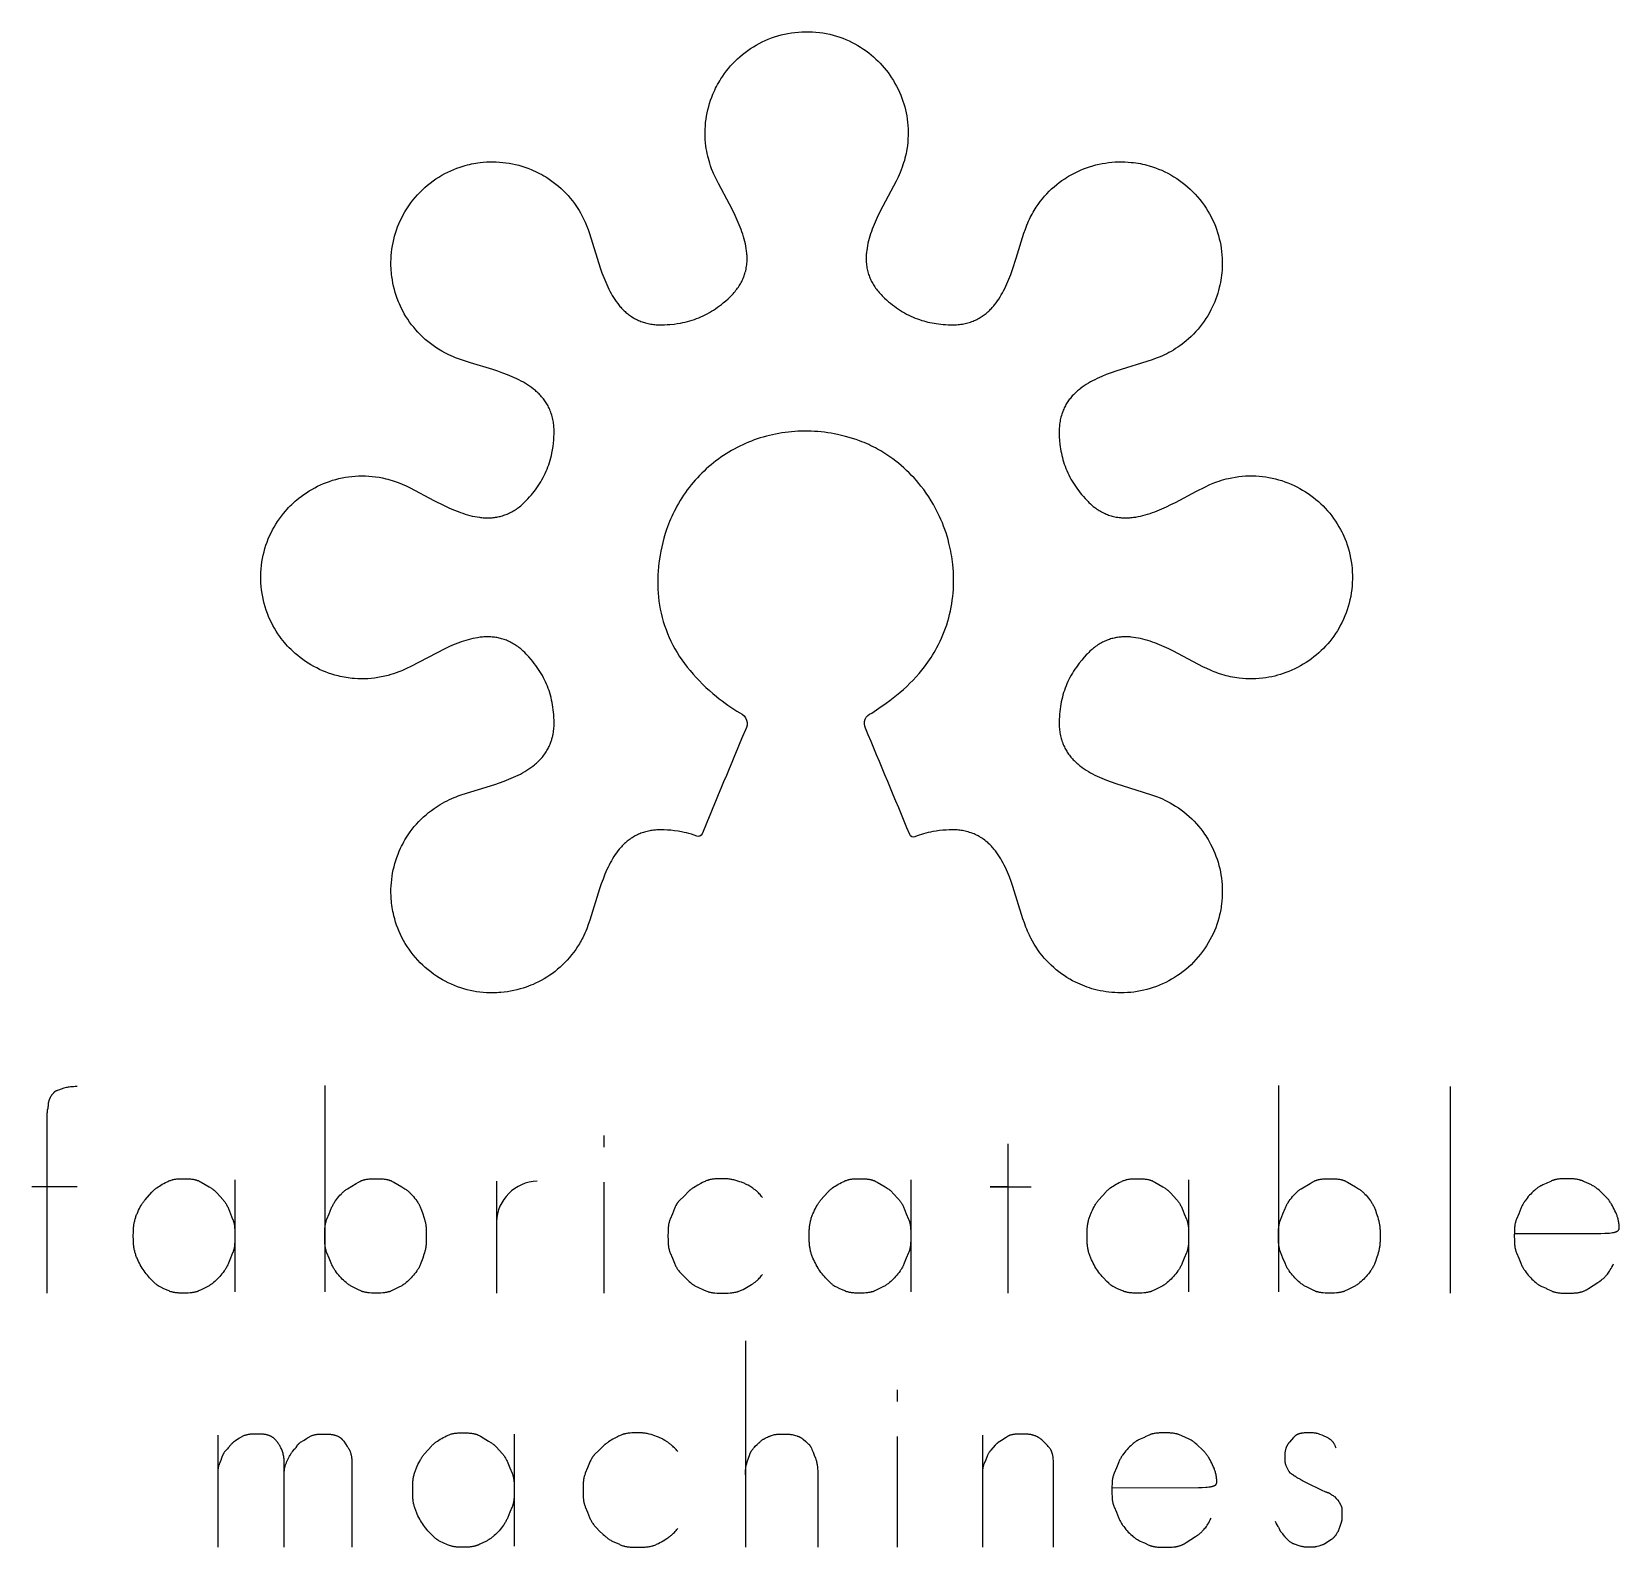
# Model space of a CAD drawing. Extents: x 15 to 64.3, y 11.2 to 58.2.
import ezdxf

# ---------------------------------------------------------------- set-up
doc = ezdxf.new("R2010")
doc.units = 0
doc.header["$MEASUREMENT"] = 0
doc.layers.add('WORK_LAYER', color=254, linetype='CONTINUOUS')

msp = doc.modelspace()

# ---------------------------------------------------------------- linework, layer by layer
at = {"layer": 'WORK_LAYER'}
for p, q in [((24.11, 25.533), (24.11, 19.121)), ((53.708, 25.533), (53.708, 19.121)), ((59.033, 25.497), (59.033, 19.084)), ((32.768, 23.975), (32.768, 23.613)), ((45.303, 23.721), (45.303, 19.084)), ((16.43, 22.381), (15.017, 22.381)), ((21.321, 22.598), (21.321, 19.121)), ((29.435, 22.562), (29.435, 19.084)), ((32.768, 22.526), (32.768, 19.084)), ((42.296, 22.598), (42.296, 19.121)), ((50.918, 22.598), (50.918, 19.121)), ((37.163, 17.608), (37.163, 11.196)), ((41.873, 16.086), (41.873, 15.724)), ((20.789, 14.673), (20.789, 11.196)), ((29.99, 14.71), (29.99, 11.232)), ((41.873, 14.637), (41.873, 11.196)), ((44.517, 14.673), (44.517, 11.196))]:
    msp.add_line(p, q, dxfattribs=at)
msp.add_lwpolyline([(37.162, 36.569, 0.000911), (35.819, 33.338, -0.406656), (35.66, 33.269), (35.574, 33.3), (35.488, 33.329), (35.412, 33.351), (35.336, 33.371), (35.26, 33.389), (35.183, 33.405), (35.128, 33.415), (35.073, 33.424), (34.962, 33.44), (34.852, 33.452), (34.741, 33.461), (34.644, 33.466), (34.596, 33.467), (34.548, 33.468), (34.479, 33.467), (34.411, 33.463), (34.376, 33.461), (34.342, 33.457), (34.308, 33.454), (34.274, 33.449), (34.234, 33.443), (34.194, 33.436), (34.154, 33.428), (34.114, 33.419), (34.075, 33.409), (34.036, 33.398), (33.997, 33.386), (33.958, 33.373), (33.922, 33.36), (33.886, 33.346), (33.851, 33.331), (33.815, 33.315), (33.781, 33.298), (33.746, 33.281), (33.713, 33.262), (33.679, 33.243), (33.648, 33.223), (33.617, 33.203), (33.587, 33.182), (33.557, 33.161), (33.528, 33.139), (33.499, 33.116), (33.471, 33.092), (33.443, 33.068), (33.416, 33.043), (33.39, 33.018), (33.364, 32.993), (33.338, 32.967), (33.315, 32.942), (33.293, 32.917), (33.249, 32.865), (33.206, 32.812), (33.165, 32.758), (33.123, 32.697), (33.082, 32.635), (33.043, 32.571), (33.006, 32.507), (32.969, 32.44), (32.934, 32.373), (32.901, 32.305), (32.868, 32.236), (32.836, 32.163), (32.805, 32.089), (32.745, 31.94), (32.691, 31.791), (32.64, 31.64), (32.335, 30.661), (32.289, 30.528), (32.239, 30.396), (32.211, 30.325), (32.181, 30.255), (32.149, 30.186), (32.115, 30.118), (32.091, 30.071), (32.066, 30.024), (32.039, 29.978), (32.013, 29.933), (31.956, 29.843), (31.897, 29.755), (31.836, 29.669), (31.771, 29.585), (31.704, 29.503), (31.634, 29.424), (31.563, 29.348), (31.489, 29.276), (31.413, 29.205), (31.335, 29.138), (31.256, 29.073), (31.174, 29.012), (31.091, 28.953), (31.006, 28.897), (30.919, 28.844), (30.83, 28.793), (30.74, 28.746), (30.648, 28.702), (30.578, 28.67), (30.508, 28.64), (30.436, 28.612), (30.364, 28.586), (30.269, 28.554), (30.172, 28.526), (30.075, 28.5), (29.977, 28.477), (29.878, 28.458), (29.779, 28.441), (29.679, 28.428), (29.579, 28.417), (29.517, 28.413), (29.454, 28.409), (29.391, 28.407), (29.328, 28.406), (29.227, 28.407), (29.126, 28.411), (29.025, 28.418), (28.924, 28.429), (28.824, 28.443), (28.724, 28.46), (28.624, 28.48), (28.526, 28.504), (28.427, 28.531), (28.328, 28.562), (28.231, 28.595), (28.135, 28.632), (28.038, 28.673), (27.943, 28.717), (27.85, 28.765), (27.759, 28.815), (27.665, 28.87), (27.574, 28.929), (27.485, 28.99), (27.398, 29.055), (27.314, 29.123), (27.231, 29.193), (27.151, 29.266), (27.074, 29.342), (26.999, 29.42), (26.927, 29.501), (26.857, 29.584), (26.79, 29.67), (26.727, 29.758), (26.666, 29.847), (26.609, 29.939), (26.554, 30.033), (26.505, 30.125), (26.459, 30.219), (26.416, 30.314), (26.377, 30.411), (26.341, 30.507), (26.309, 30.604), (26.28, 30.702), (26.254, 30.801), (26.239, 30.866), (26.225, 30.93), (26.213, 30.995), (26.202, 31.06), (26.193, 31.126), (26.184, 31.191), (26.178, 31.257), (26.172, 31.323), (26.167, 31.423), (26.164, 31.524), (26.165, 31.625), (26.169, 31.725), (26.177, 31.826), (26.187, 31.926), (26.201, 32.026), (26.217, 32.126), (26.237, 32.225), (26.26, 32.323), (26.286, 32.42), (26.316, 32.517), (26.348, 32.613), (26.383, 32.707), (26.421, 32.801), (26.463, 32.893), (26.495, 32.96), (26.528, 33.026), (26.564, 33.091), (26.6, 33.155), (26.638, 33.218), (26.678, 33.281), (26.719, 33.342), (26.762, 33.403), (26.824, 33.486), (26.889, 33.567), (26.957, 33.646), (27.027, 33.722), (27.1, 33.796), (27.176, 33.868), (27.253, 33.937), (27.333, 34.003), (27.418, 34.07), (27.506, 34.133), (27.596, 34.193), (27.687, 34.25), (27.759, 34.292), (27.831, 34.332), (27.905, 34.37), (27.98, 34.406), (28.053, 34.439), (28.128, 34.47), (28.19, 34.494), (28.253, 34.518), (28.379, 34.562), (29.383, 34.875), (29.533, 34.926), (29.682, 34.98), (29.827, 35.037), (29.971, 35.098), (30.041, 35.131), (30.111, 35.165), (30.18, 35.2), (30.248, 35.237), (30.315, 35.275), (30.381, 35.315), (30.446, 35.357), (30.509, 35.401), (30.567, 35.444), (30.623, 35.489), (30.651, 35.512), (30.678, 35.535), (30.704, 35.56), (30.731, 35.584), (30.763, 35.616), (30.795, 35.649), (30.825, 35.682), (30.855, 35.716), (30.884, 35.752), (30.912, 35.787), (30.938, 35.824), (30.964, 35.861), (30.985, 35.893), (31.004, 35.925), (31.023, 35.957), (31.041, 35.99), (31.058, 36.022), (31.074, 36.055), (31.089, 36.088), (31.103, 36.122), (31.116, 36.156), (31.129, 36.19), (31.141, 36.224), (31.152, 36.259), (31.16, 36.289), (31.169, 36.319), (31.176, 36.349), (31.183, 36.379), (31.19, 36.409), (31.196, 36.44), (31.206, 36.501), (31.212, 36.545), (31.217, 36.588), (31.221, 36.632), (31.224, 36.676), (31.226, 36.722), (31.226, 36.769), (31.226, 36.815), (31.225, 36.862), (31.221, 36.965), (31.215, 37.043), (31.208, 37.121), (31.199, 37.197), (31.189, 37.272), (31.177, 37.347), (31.164, 37.422), (31.149, 37.497), (31.131, 37.571), (31.112, 37.644), (31.091, 37.717), (31.069, 37.787), (31.045, 37.855), (31.019, 37.923), (30.992, 37.991), (30.962, 38.058), (30.931, 38.124), (30.897, 38.19), (30.862, 38.254), (30.824, 38.32), (30.785, 38.385), (30.743, 38.448), (30.7, 38.511), (30.656, 38.573), (30.61, 38.633), (30.563, 38.693), (30.515, 38.752), (30.439, 38.839), (30.4, 38.882), (30.361, 38.924), (30.314, 38.971), (30.265, 39.017), (30.216, 39.061), (30.19, 39.083), (30.164, 39.104), (30.132, 39.13), (30.098, 39.154), (30.064, 39.178), (30.03, 39.202), (29.995, 39.224), (29.959, 39.245), (29.923, 39.266), (29.886, 39.286), (29.851, 39.303), (29.816, 39.32), (29.781, 39.335), (29.745, 39.35), (29.709, 39.364), (29.673, 39.377), (29.636, 39.389), (29.599, 39.4), (29.563, 39.409), (29.526, 39.418), (29.489, 39.426), (29.452, 39.433), (29.415, 39.439), (29.378, 39.444), (29.34, 39.448), (29.303, 39.452), (29.266, 39.454), (29.228, 39.456), (29.191, 39.457), (29.154, 39.457), (29.116, 39.457), (29.079, 39.455), (29.042, 39.453), (29.004, 39.451), (28.967, 39.447), (28.929, 39.443), (28.855, 39.432), (28.781, 39.42), (28.707, 39.404), (28.634, 39.387), (28.561, 39.368), (28.489, 39.347), (28.417, 39.324), (28.344, 39.299), (28.271, 39.273), (28.127, 39.216), (27.98, 39.153), (27.835, 39.086), (26.777, 38.535), (26.645, 38.471), (26.526, 38.417), (26.466, 38.391), (26.405, 38.367), (26.325, 38.337), (26.245, 38.31), (26.164, 38.285), (26.082, 38.262), (25.974, 38.235), (25.92, 38.223), (25.865, 38.212), (25.761, 38.193), (25.656, 38.178), (25.551, 38.167), (25.445, 38.159), (25.341, 38.155), (25.237, 38.154), (25.133, 38.157), (25.029, 38.163), (24.965, 38.169), (24.901, 38.176), (24.837, 38.184), (24.774, 38.194), (24.71, 38.205), (24.647, 38.217), (24.584, 38.231), (24.522, 38.246), (24.424, 38.272), (24.327, 38.301), (24.231, 38.333), (24.136, 38.368), (24.043, 38.407), (23.95, 38.448), (23.859, 38.492), (23.77, 38.539), (23.682, 38.589), (23.596, 38.641), (23.512, 38.696), (23.429, 38.754), (23.349, 38.814), (23.27, 38.877), (23.193, 38.942), (23.118, 39.01), (23.063, 39.063), (23.01, 39.117), (22.957, 39.172), (22.906, 39.229), (22.856, 39.287), (22.808, 39.346), (22.761, 39.406), (22.716, 39.467), (22.657, 39.551), (22.602, 39.636), (22.549, 39.723), (22.499, 39.812), (22.452, 39.904), (22.408, 39.997), (22.367, 40.092), (22.329, 40.187), (22.293, 40.286), (22.261, 40.387), (22.232, 40.488), (22.207, 40.59), (22.184, 40.697), (22.166, 40.804), (22.15, 40.913), (22.139, 41.021), (22.131, 41.13), (22.127, 41.24), (22.127, 41.349), (22.13, 41.458), (22.137, 41.567), (22.148, 41.675), (22.162, 41.783), (22.18, 41.89), (22.201, 41.994), (22.226, 42.097), (22.254, 42.199), (22.286, 42.301), (22.32, 42.399), (22.358, 42.496), (22.398, 42.591), (22.442, 42.686), (22.489, 42.777), (22.538, 42.867), (22.591, 42.955), (22.646, 43.041), (22.703, 43.125), (22.763, 43.206), (22.826, 43.286), (22.891, 43.364), (22.939, 43.417), (22.987, 43.469), (23.037, 43.52), (23.088, 43.57), (23.14, 43.619), (23.193, 43.667), (23.247, 43.713), (23.302, 43.758), (23.38, 43.819), (23.46, 43.878), (23.542, 43.933), (23.626, 43.987), (23.711, 44.037), (23.798, 44.085), (23.886, 44.131), (23.975, 44.173), (24.068, 44.214), (24.161, 44.251), (24.256, 44.285), (24.352, 44.317), (24.45, 44.345), (24.549, 44.37), (24.648, 44.393), (24.749, 44.411), (24.85, 44.427), (24.953, 44.439), (25.055, 44.448), (25.158, 44.454), (25.264, 44.456), (25.371, 44.454), (25.477, 44.449), (25.583, 44.44), (25.688, 44.427), (25.794, 44.411), (25.898, 44.391), (26.002, 44.368), (26.068, 44.352), (26.133, 44.334), (26.198, 44.315), (26.263, 44.294), (26.356, 44.261), (26.436, 44.231), (26.515, 44.198), (26.636, 44.143), (26.761, 44.083), (27.494, 43.695), (27.816, 43.533), (27.959, 43.466), (28.102, 43.403), (28.246, 43.346), (28.319, 43.319), (28.392, 43.294), (28.465, 43.27), (28.539, 43.248), (28.613, 43.228), (28.688, 43.209), (28.762, 43.194), (28.836, 43.18), (28.91, 43.169), (28.948, 43.164), (28.985, 43.161), (29.025, 43.157), (29.064, 43.155), (29.104, 43.153), (29.143, 43.152), (29.182, 43.152), (29.222, 43.153), (29.261, 43.155), (29.301, 43.157), (29.337, 43.161), (29.374, 43.165), (29.41, 43.17), (29.446, 43.175), (29.482, 43.182), (29.518, 43.189), (29.553, 43.198), (29.589, 43.207), (29.626, 43.218), (29.664, 43.23), (29.701, 43.242), (29.737, 43.256), (29.773, 43.271), (29.809, 43.286), (29.844, 43.303), (29.879, 43.32), (29.915, 43.339), (29.951, 43.359), (29.986, 43.38), (30.021, 43.402), (30.055, 43.425), (30.089, 43.448), (30.122, 43.473), (30.155, 43.498), (30.19, 43.527), (30.225, 43.556), (30.259, 43.587), (30.292, 43.618), (30.323, 43.648), (30.353, 43.678), (30.412, 43.741), (30.468, 43.803), (30.522, 43.867), (30.565, 43.919), (30.607, 43.973), (30.648, 44.026), (30.688, 44.081), (30.731, 44.143), (30.773, 44.207), (30.813, 44.271), (30.851, 44.337), (30.887, 44.401), (30.921, 44.466), (30.953, 44.532), (30.983, 44.599), (31.011, 44.666), (31.037, 44.733), (31.062, 44.802), (31.084, 44.871), (31.106, 44.942), (31.125, 45.015), (31.143, 45.087), (31.159, 45.16), (31.178, 45.263), (31.193, 45.367), (31.206, 45.471), (31.216, 45.575), (31.222, 45.663), (31.225, 45.751), (31.226, 45.809), (31.226, 45.868), (31.225, 45.911), (31.222, 45.954), (31.219, 45.996), (31.215, 46.039), (31.21, 46.081), (31.204, 46.124), (31.196, 46.166), (31.188, 46.208), (31.178, 46.253), (31.167, 46.298), (31.154, 46.342), (31.14, 46.386), (31.125, 46.43), (31.109, 46.473), (31.091, 46.516), (31.072, 46.558), (31.055, 46.592), (31.038, 46.625), (31.02, 46.658), (31.001, 46.69), (30.981, 46.722), (30.96, 46.754), (30.939, 46.785), (30.917, 46.815), (30.893, 46.847), (30.867, 46.878), (30.841, 46.909), (30.814, 46.939), (30.787, 46.969), (30.759, 46.998), (30.73, 47.026), (30.701, 47.053), (30.673, 47.078), (30.645, 47.103), (30.616, 47.126), (30.587, 47.15), (30.528, 47.195), (30.468, 47.238), (30.404, 47.28), (30.339, 47.321), (30.273, 47.359), (30.205, 47.396), (30.137, 47.432), (30.068, 47.466), (29.998, 47.499), (29.928, 47.53), (29.784, 47.59), (29.638, 47.646), (29.482, 47.701), (29.325, 47.753), (28.633, 47.966), (28.358, 48.055), (28.232, 48.099), (28.169, 48.123), (28.107, 48.148), (28.035, 48.178), (27.965, 48.21), (27.899, 48.243), (27.833, 48.276), (27.738, 48.329), (27.644, 48.386), (27.557, 48.441), (27.473, 48.5), (27.39, 48.561), (27.31, 48.625), (27.23, 48.693), (27.152, 48.763), (27.076, 48.836), (27.003, 48.912), (26.935, 48.988), (26.869, 49.067), (26.805, 49.148), (26.744, 49.23), (26.687, 49.315), (26.631, 49.402), (26.579, 49.49), (26.53, 49.58), (26.494, 49.649), (26.461, 49.72), (26.429, 49.791), (26.399, 49.862), (26.362, 49.957), (26.329, 50.052), (26.298, 50.148), (26.271, 50.245), (26.246, 50.343), (26.225, 50.442), (26.207, 50.541), (26.192, 50.641), (26.185, 50.703), (26.178, 50.764), (26.173, 50.826), (26.169, 50.888), (26.165, 50.989), (26.164, 51.09), (26.167, 51.191), (26.173, 51.292), (26.182, 51.393), (26.194, 51.493), (26.209, 51.593), (26.228, 51.692), (26.25, 51.792), (26.275, 51.891), (26.304, 51.989), (26.335, 52.086), (26.371, 52.183), (26.41, 52.279), (26.451, 52.374), (26.497, 52.467), (26.547, 52.562), (26.6, 52.656), (26.657, 52.748), (26.717, 52.838), (26.78, 52.926), (26.846, 53.011), (26.914, 53.094), (26.986, 53.175), (27.061, 53.255), (27.138, 53.331), (27.218, 53.405), (27.301, 53.476), (27.385, 53.545), (27.473, 53.61), (27.562, 53.673), (27.653, 53.732), (27.743, 53.786), (27.835, 53.837), (27.928, 53.885), (28.022, 53.929), (28.117, 53.97), (28.213, 54.008), (28.31, 54.042), (28.408, 54.073), (28.472, 54.092), (28.536, 54.108), (28.601, 54.124), (28.666, 54.138), (28.731, 54.151), (28.797, 54.163), (28.862, 54.173), (28.928, 54.181), (29.029, 54.192), (29.129, 54.199), (29.23, 54.203), (29.331, 54.204), (29.432, 54.201), (29.533, 54.196), (29.634, 54.187), (29.734, 54.175), (29.834, 54.16), (29.933, 54.142), (30.031, 54.12), (30.129, 54.096), (30.226, 54.068), (30.322, 54.038), (30.417, 54.004), (30.511, 53.967), (30.579, 53.939), (30.646, 53.908), (30.713, 53.877), (30.779, 53.843), (30.844, 53.808), (30.908, 53.772), (30.971, 53.734), (31.033, 53.695), (31.119, 53.637), (31.203, 53.576), (31.285, 53.513), (31.365, 53.447), (31.442, 53.378), (31.517, 53.307), (31.59, 53.233), (31.66, 53.157), (31.73, 53.076), (31.797, 52.992), (31.861, 52.906), (31.922, 52.818), (31.964, 52.754), (32.005, 52.689), (32.043, 52.623), (32.081, 52.556), (32.123, 52.475), (32.163, 52.392), (32.191, 52.331), (32.213, 52.281), (32.233, 52.23), (32.281, 52.104), (32.326, 51.976), (32.66, 50.91), (32.712, 50.76), (32.769, 50.611), (32.828, 50.466), (32.859, 50.394), (32.892, 50.323), (32.925, 50.255), (32.96, 50.188), (32.996, 50.121), (33.033, 50.055), (33.072, 49.991), (33.113, 49.928), (33.156, 49.866), (33.2, 49.806), (33.224, 49.776), (33.248, 49.746), (33.272, 49.717), (33.297, 49.688), (33.323, 49.66), (33.349, 49.633), (33.375, 49.606), (33.403, 49.579), (33.429, 49.554), (33.456, 49.53), (33.484, 49.507), (33.512, 49.484), (33.54, 49.462), (33.569, 49.441), (33.598, 49.42), (33.628, 49.399), (33.673, 49.371), (33.695, 49.358), (33.718, 49.345), (33.741, 49.332), (33.765, 49.32), (33.788, 49.308), (33.812, 49.296), (33.847, 49.28), (33.883, 49.265), (33.92, 49.251), (33.956, 49.237), (33.993, 49.225), (34.03, 49.214), (34.068, 49.203), (34.105, 49.193), (34.147, 49.184), (34.188, 49.175), (34.23, 49.168), (34.272, 49.161), (34.314, 49.156), (34.356, 49.151), (34.398, 49.147), (34.44, 49.145), (34.494, 49.143), (34.548, 49.142), (34.602, 49.143), (34.655, 49.144), (34.736, 49.149), (34.816, 49.155), (34.951, 49.169), (35.051, 49.182), (35.15, 49.199), (35.224, 49.213), (35.297, 49.229), (35.37, 49.247), (35.442, 49.267), (35.511, 49.288), (35.58, 49.311), (35.648, 49.336), (35.715, 49.363), (35.783, 49.391), (35.85, 49.422), (35.916, 49.454), (35.981, 49.489), (36.045, 49.525), (36.109, 49.563), (36.171, 49.602), (36.233, 49.643), (36.296, 49.687), (36.358, 49.732), (36.418, 49.779), (36.478, 49.827), (36.552, 49.889), (36.624, 49.953), (36.688, 50.013), (36.719, 50.044), (36.749, 50.075), (36.781, 50.109), (36.812, 50.144), (36.842, 50.179), (36.871, 50.215), (36.897, 50.249), (36.922, 50.283), (36.946, 50.317), (36.969, 50.352), (36.99, 50.386), (37.01, 50.419), (37.029, 50.454), (37.048, 50.489), (37.065, 50.523), (37.081, 50.558), (37.097, 50.594), (37.111, 50.63), (37.125, 50.666), (37.138, 50.702), (37.15, 50.739), (37.16, 50.776), (37.172, 50.822), (37.183, 50.868), (37.192, 50.914), (37.199, 50.961), (37.205, 51.007), (37.21, 51.054), (37.214, 51.101), (37.216, 51.148), (37.217, 51.184), (37.217, 51.22), (37.216, 51.256), (37.215, 51.292), (37.212, 51.328), (37.21, 51.364), (37.202, 51.435), (37.192, 51.511), (37.179, 51.586), (37.164, 51.66), (37.146, 51.734), (37.127, 51.807), (37.106, 51.879), (37.082, 51.954), (37.057, 52.029), (37.03, 52.102), (37.003, 52.174), (36.943, 52.318), (36.878, 52.462), (36.81, 52.605), (36.666, 52.887), (36.325, 53.53), (36.263, 53.653), (36.204, 53.778), (36.177, 53.838), (36.152, 53.898), (36.115, 53.99), (36.082, 54.084), (36.057, 54.158), (36.035, 54.233), (36.015, 54.309), (35.996, 54.384), (35.979, 54.46), (35.964, 54.537), (35.951, 54.614), (35.94, 54.691), (35.928, 54.796), (35.919, 54.901), (35.914, 55.007), (35.913, 55.112), (35.915, 55.215), (35.921, 55.319), (35.93, 55.422), (35.942, 55.524), (35.958, 55.624), (35.977, 55.724), (35.999, 55.823), (36.024, 55.921), (36.052, 56.018), (36.084, 56.115), (36.119, 56.21), (36.156, 56.304), (36.183, 56.366), (36.211, 56.426), (36.24, 56.487), (36.27, 56.546), (36.302, 56.605), (36.334, 56.664), (36.369, 56.721), (36.404, 56.778), (36.459, 56.862), (36.517, 56.945), (36.577, 57.025), (36.64, 57.104), (36.706, 57.18), (36.773, 57.255), (36.843, 57.327), (36.916, 57.397), (36.993, 57.467), (37.073, 57.535), (37.154, 57.599), (37.238, 57.661), (37.324, 57.721), (37.412, 57.777), (37.502, 57.83), (37.593, 57.881), (37.686, 57.928), (37.779, 57.971), (37.874, 58.012), (37.971, 58.049), (38.071, 58.084), (38.171, 58.115), (38.273, 58.143), (38.376, 58.168), (38.484, 58.189), (38.591, 58.207), (38.7, 58.222), (38.809, 58.232), (38.918, 58.239), (39.028, 58.242), (39.137, 58.241), (39.247, 58.237), (39.354, 58.229), (39.461, 58.218), (39.568, 58.203), (39.674, 58.184), (39.779, 58.162), (39.883, 58.136), (39.987, 58.106), (40.089, 58.073), (40.187, 58.038), (40.284, 57.999), (40.379, 57.958), (40.472, 57.913), (40.563, 57.865), (40.652, 57.815), (40.74, 57.762), (40.826, 57.706), (40.908, 57.648), (40.989, 57.587), (41.068, 57.524), (41.144, 57.458), (41.214, 57.395), (41.282, 57.329), (41.348, 57.262), (41.411, 57.192), (41.473, 57.121), (41.532, 57.048), (41.59, 56.973), (41.645, 56.897), (41.701, 56.813), (41.755, 56.727), (41.806, 56.64), (41.855, 56.552), (41.9, 56.461), (41.943, 56.37), (41.982, 56.277), (42.019, 56.183), (42.051, 56.092), (42.08, 56.001), (42.107, 55.908), (42.131, 55.815), (42.151, 55.722), (42.169, 55.627), (42.184, 55.532), (42.196, 55.437), (42.206, 55.333), (42.212, 55.228), (42.214, 55.123), (42.213, 55.018), (42.209, 54.914), (42.201, 54.809), (42.189, 54.705), (42.174, 54.601), (42.162, 54.529), (42.148, 54.458), (42.132, 54.387), (42.115, 54.316), (42.096, 54.246), (42.075, 54.176), (42.053, 54.106), (42.029, 54.037), (41.999, 53.955), (41.965, 53.873), (41.934, 53.802), (41.901, 53.731), (41.84, 53.604), (41.431, 52.83), (41.288, 52.545), (41.221, 52.401), (41.158, 52.255), (41.101, 52.112), (41.074, 52.04), (41.049, 51.967), (41.026, 51.894), (41.004, 51.822), (40.985, 51.748), (40.967, 51.674), (40.951, 51.6), (40.938, 51.524), (40.927, 51.449), (40.922, 51.411), (40.919, 51.373), (40.916, 51.337), (40.914, 51.301), (40.912, 51.264), (40.911, 51.228), (40.911, 51.192), (40.912, 51.156), (40.913, 51.12), (40.915, 51.084), (40.919, 51.041), (40.923, 50.998), (40.929, 50.955), (40.936, 50.913), (40.945, 50.87), (40.954, 50.828), (40.965, 50.786), (40.976, 50.745), (40.988, 50.708), (41.001, 50.671), (41.014, 50.635), (41.029, 50.599), (41.044, 50.563), (41.061, 50.528), (41.078, 50.493), (41.096, 50.459), (41.115, 50.423), (41.136, 50.388), (41.157, 50.354), (41.18, 50.32), (41.204, 50.285), (41.229, 50.251), (41.255, 50.217), (41.281, 50.184), (41.311, 50.149), (41.341, 50.114), (41.373, 50.081), (41.404, 50.048), (41.444, 50.009), (41.484, 49.972), (41.546, 49.915), (41.609, 49.861), (41.667, 49.812), (41.727, 49.765), (41.787, 49.72), (41.848, 49.675), (41.91, 49.632), (41.973, 49.591), (42.037, 49.551), (42.103, 49.513), (42.167, 49.478), (42.233, 49.444), (42.299, 49.412), (42.366, 49.382), (42.433, 49.354), (42.5, 49.328), (42.568, 49.304), (42.637, 49.282), (42.7, 49.263), (42.764, 49.246), (42.828, 49.23), (42.892, 49.216), (42.957, 49.203), (43.022, 49.191), (43.087, 49.181), (43.152, 49.172), (43.225, 49.163), (43.299, 49.156), (43.378, 49.15), (43.459, 49.145), (43.543, 49.142), (43.586, 49.142), (43.628, 49.143), (43.673, 49.144), (43.718, 49.147), (43.762, 49.15), (43.807, 49.155), (43.852, 49.16), (43.896, 49.167), (43.941, 49.175), (43.985, 49.184), (44.026, 49.194), (44.067, 49.205), (44.107, 49.216), (44.148, 49.229), (44.187, 49.243), (44.227, 49.258), (44.266, 49.274), (44.304, 49.291), (44.343, 49.309), (44.38, 49.329), (44.417, 49.349), (44.453, 49.37), (44.485, 49.39), (44.516, 49.41), (44.546, 49.431), (44.576, 49.453), (44.605, 49.475), (44.634, 49.498), (44.662, 49.522), (44.69, 49.546), (44.717, 49.572), (44.745, 49.598), (44.771, 49.625), (44.797, 49.652), (44.823, 49.679), (44.848, 49.708), (44.872, 49.736), (44.896, 49.765), (44.942, 49.824), (44.985, 49.884), (45.027, 49.945), (45.066, 50.008), (45.105, 50.073), (45.142, 50.138), (45.177, 50.204), (45.211, 50.271), (45.245, 50.343), (45.278, 50.415), (45.34, 50.562), (45.397, 50.709), (45.451, 50.858), (45.566, 51.212), (45.805, 51.986), (45.852, 52.118), (45.899, 52.24), (45.926, 52.306), (45.952, 52.364), (45.978, 52.42), (46.005, 52.475), (46.033, 52.53), (46.062, 52.584), (46.092, 52.637), (46.124, 52.69), (46.156, 52.743), (46.19, 52.794), (46.25, 52.883), (46.314, 52.97), (46.38, 53.054), (46.449, 53.136), (46.52, 53.213), (46.592, 53.288), (46.667, 53.361), (46.745, 53.431), (46.824, 53.497), (46.904, 53.561), (46.987, 53.622), (47.072, 53.68), (47.13, 53.718), (47.19, 53.754), (47.25, 53.789), (47.311, 53.823), (47.372, 53.855), (47.435, 53.886), (47.498, 53.916), (47.562, 53.944), (47.655, 53.983), (47.749, 54.018), (47.845, 54.051), (47.941, 54.08), (48.039, 54.106), (48.137, 54.13), (48.235, 54.15), (48.335, 54.167), (48.435, 54.18), (48.535, 54.191), (48.636, 54.199), (48.737, 54.203), (48.838, 54.204), (48.939, 54.202), (49.04, 54.196), (49.14, 54.188), (49.21, 54.18), (49.28, 54.171), (49.35, 54.159), (49.42, 54.147), (49.489, 54.133), (49.558, 54.117), (49.626, 54.1), (49.695, 54.081), (49.793, 54.05), (49.891, 54.017), (49.987, 53.98), (50.082, 53.94), (50.178, 53.895), (50.273, 53.847), (50.367, 53.796), (50.458, 53.742), (50.548, 53.685), (50.635, 53.625), (50.721, 53.561), (50.804, 53.495), (50.888, 53.425), (50.969, 53.351), (51.048, 53.274), (51.124, 53.195), (51.197, 53.114), (51.267, 53.03), (51.335, 52.943), (51.399, 52.854), (51.458, 52.767), (51.515, 52.677), (51.568, 52.585), (51.618, 52.492), (51.664, 52.399), (51.707, 52.305), (51.747, 52.209), (51.783, 52.112), (51.816, 52.015), (51.845, 51.917), (51.871, 51.818), (51.894, 51.719), (51.914, 51.62), (51.93, 51.52), (51.943, 51.419), (51.953, 51.319), (51.959, 51.218), (51.963, 51.117), (51.963, 51.016), (51.96, 50.915), (51.955, 50.838), (51.949, 50.761), (51.941, 50.684), (51.93, 50.607), (51.918, 50.531), (51.905, 50.455), (51.889, 50.379), (51.871, 50.304), (51.848, 50.213), (51.822, 50.123), (51.793, 50.034), (51.761, 49.946), (51.727, 49.859), (51.691, 49.773), (51.652, 49.688), (51.61, 49.605), (51.562, 49.515), (51.511, 49.427), (51.457, 49.34), (51.4, 49.256), (51.34, 49.172), (51.277, 49.09), (51.211, 49.01), (51.143, 48.933), (51.071, 48.857), (50.996, 48.783), (50.919, 48.712), (50.84, 48.643), (50.777, 48.592), (50.713, 48.542), (50.647, 48.495), (50.581, 48.448), (50.513, 48.404), (50.444, 48.361), (50.374, 48.32), (50.303, 48.281), (50.238, 48.247), (50.172, 48.215), (50.105, 48.184), (50.037, 48.155), (49.975, 48.13), (49.913, 48.106), (49.788, 48.061), (48.661, 47.706), (48.51, 47.653), (48.364, 47.598), (48.22, 47.539), (48.149, 47.508), (48.079, 47.475), (48.009, 47.441), (47.94, 47.406), (47.873, 47.369), (47.806, 47.331), (47.74, 47.29), (47.675, 47.248), (47.615, 47.206), (47.556, 47.162), (47.527, 47.14), (47.499, 47.116), (47.471, 47.093), (47.443, 47.068), (47.408, 47.036), (47.374, 47.003), (47.341, 46.969), (47.309, 46.935), (47.284, 46.907), (47.261, 46.879), (47.238, 46.85), (47.215, 46.821), (47.193, 46.791), (47.172, 46.761), (47.152, 46.731), (47.132, 46.699), (47.112, 46.666), (47.094, 46.633), (47.076, 46.599), (47.059, 46.564), (47.043, 46.529), (47.027, 46.494), (47.013, 46.458), (47, 46.422), (46.984, 46.375), (46.969, 46.328), (46.956, 46.281), (46.945, 46.232), (46.936, 46.19), (46.928, 46.148), (46.921, 46.105), (46.915, 46.062), (46.91, 46.019), (46.907, 45.976), (46.904, 45.933), (46.902, 45.89), (46.901, 45.822), (46.902, 45.755), (46.905, 45.67), (46.914, 45.549), (46.926, 45.429), (46.935, 45.361), (46.945, 45.293), (46.956, 45.225), (46.969, 45.157), (46.984, 45.09), (47, 45.023), (47.017, 44.957), (47.037, 44.891), (47.059, 44.821), (47.083, 44.752), (47.109, 44.684), (47.137, 44.617), (47.166, 44.55), (47.197, 44.484), (47.23, 44.419), (47.265, 44.355), (47.303, 44.289), (47.342, 44.225), (47.384, 44.162), (47.426, 44.1), (47.467, 44.042), (47.51, 43.986), (47.553, 43.93), (47.598, 43.875), (47.652, 43.811), (47.708, 43.749), (47.766, 43.687), (47.796, 43.656), (47.826, 43.627), (47.869, 43.586), (47.913, 43.547), (47.959, 43.509), (48.005, 43.473), (48.039, 43.448), (48.074, 43.424), (48.109, 43.401), (48.144, 43.379), (48.18, 43.357), (48.217, 43.337), (48.254, 43.317), (48.292, 43.299), (48.327, 43.283), (48.363, 43.267), (48.399, 43.253), (48.436, 43.239), (48.473, 43.227), (48.51, 43.215), (48.548, 43.205), (48.586, 43.195), (48.63, 43.185), (48.674, 43.177), (48.719, 43.17), (48.764, 43.164), (48.8, 43.16), (48.836, 43.157), (48.872, 43.155), (48.908, 43.153), (48.945, 43.152), (48.981, 43.152), (49.017, 43.153), (49.054, 43.154), (49.092, 43.157), (49.129, 43.16), (49.167, 43.163), (49.205, 43.168), (49.28, 43.178), (49.355, 43.192), (49.429, 43.207), (49.502, 43.224), (49.574, 43.244), (49.646, 43.265), (49.721, 43.289), (49.795, 43.314), (49.868, 43.341), (49.941, 43.369), (50.086, 43.429), (50.228, 43.493), (50.371, 43.562), (50.513, 43.633), (51.163, 43.977), (51.419, 44.108), (51.577, 44.182), (51.675, 44.224), (51.733, 44.247), (51.798, 44.271), (51.863, 44.293), (51.936, 44.317), (52.01, 44.338), (52.084, 44.358), (52.159, 44.376), (52.264, 44.398), (52.37, 44.417), (52.476, 44.432), (52.583, 44.443), (52.688, 44.451), (52.793, 44.455), (52.898, 44.455), (53.002, 44.452), (53.105, 44.446), (53.207, 44.436), (53.309, 44.423), (53.41, 44.406), (53.511, 44.386), (53.611, 44.363), (53.71, 44.336), (53.808, 44.307), (53.905, 44.274), (54.001, 44.237), (54.096, 44.198), (54.19, 44.156), (54.28, 44.112), (54.369, 44.064), (54.456, 44.014), (54.542, 43.962), (54.626, 43.906), (54.708, 43.848), (54.789, 43.788), (54.867, 43.725), (54.944, 43.659), (55.018, 43.591), (55.09, 43.521), (55.16, 43.448), (55.229, 43.372), (55.295, 43.294), (55.358, 43.214), (55.419, 43.132), (55.477, 43.048), (55.532, 42.963), (55.584, 42.875), (55.634, 42.786), (55.669, 42.719), (55.702, 42.651), (55.733, 42.582), (55.763, 42.513), (55.802, 42.415), (55.837, 42.316), (55.869, 42.217), (55.897, 42.116), (55.923, 42.01), (55.945, 41.903), (55.964, 41.796), (55.978, 41.688), (55.99, 41.58), (55.997, 41.471), (56.001, 41.362), (56.001, 41.253), (55.997, 41.145), (55.99, 41.037), (55.979, 40.929), (55.965, 40.822), (55.947, 40.715), (55.925, 40.609), (55.9, 40.504), (55.871, 40.4), (55.84, 40.301), (55.805, 40.203), (55.767, 40.106), (55.726, 40.011), (55.683, 39.918), (55.636, 39.827), (55.586, 39.737), (55.534, 39.649), (55.479, 39.563), (55.421, 39.479), (55.36, 39.398), (55.297, 39.318), (55.233, 39.242), (55.167, 39.169), (55.099, 39.098), (55.029, 39.029), (54.956, 38.962), (54.882, 38.897), (54.805, 38.835), (54.727, 38.775), (54.645, 38.716), (54.561, 38.66), (54.476, 38.607), (54.389, 38.556), (54.3, 38.508), (54.209, 38.463), (54.117, 38.421), (54.024, 38.381), (53.939, 38.348), (53.852, 38.318), (53.765, 38.29), (53.677, 38.264), (53.589, 38.241), (53.5, 38.221), (53.41, 38.203), (53.319, 38.188), (53.216, 38.175), (53.112, 38.164), (53.008, 38.158), (52.904, 38.154), (52.799, 38.155), (52.695, 38.158), (52.591, 38.166), (52.487, 38.176), (52.419, 38.185), (52.351, 38.196), (52.283, 38.208), (52.216, 38.221), (52.149, 38.236), (52.082, 38.252), (52.016, 38.27), (51.95, 38.289), (51.843, 38.323), (51.777, 38.346), (51.714, 38.37), (51.654, 38.395), (51.595, 38.42), (51.478, 38.473), (51.362, 38.53), (50.444, 39.012), (50.302, 39.081), (50.159, 39.148), (50.016, 39.21), (49.871, 39.268), (49.797, 39.295), (49.724, 39.32), (49.649, 39.344), (49.574, 39.366), (49.501, 39.386), (49.428, 39.403), (49.354, 39.419), (49.28, 39.432), (49.208, 39.442), (49.136, 39.45), (49.1, 39.453), (49.064, 39.455), (49.028, 39.457), (48.992, 39.458), (48.932, 39.458), (48.872, 39.456), (48.842, 39.454), (48.812, 39.451), (48.782, 39.449), (48.752, 39.445), (48.715, 39.44), (48.678, 39.434), (48.642, 39.427), (48.605, 39.42), (48.569, 39.411), (48.533, 39.402), (48.498, 39.391), (48.462, 39.38), (48.425, 39.367), (48.388, 39.353), (48.351, 39.338), (48.315, 39.322), (48.28, 39.306), (48.245, 39.288), (48.211, 39.27), (48.177, 39.251), (48.14, 39.229), (48.104, 39.206), (48.068, 39.182), (48.033, 39.158), (47.999, 39.132), (47.965, 39.106), (47.931, 39.079), (47.899, 39.051), (47.857, 39.013), (47.817, 38.975), (47.777, 38.935), (47.739, 38.895), (47.68, 38.83), (47.6, 38.737), (47.524, 38.642), (47.478, 38.582), (47.434, 38.521), (47.391, 38.458), (47.35, 38.395), (47.31, 38.331), (47.272, 38.266), (47.236, 38.2), (47.201, 38.133), (47.17, 38.067), (47.14, 38.001), (47.113, 37.934), (47.087, 37.867), (47.062, 37.797), (47.04, 37.727), (47.019, 37.656), (47, 37.585), (46.983, 37.513), (46.967, 37.441), (46.954, 37.369), (46.942, 37.296), (46.93, 37.217), (46.921, 37.137), (46.913, 37.057), (46.907, 36.978), (46.903, 36.9), (46.901, 36.823), (46.902, 36.738), (46.903, 36.696), (46.905, 36.653), (46.909, 36.609), (46.913, 36.565), (46.918, 36.521), (46.925, 36.477), (46.933, 36.434), (46.941, 36.39), (46.951, 36.347), (46.962, 36.304), (46.974, 36.266), (46.986, 36.227), (46.999, 36.189), (47.013, 36.152), (47.028, 36.115), (47.044, 36.078), (47.061, 36.041), (47.079, 36.005), (47.096, 35.973), (47.114, 35.94), (47.134, 35.908), (47.153, 35.877), (47.174, 35.846), (47.195, 35.815), (47.217, 35.785), (47.24, 35.756), (47.264, 35.727), (47.288, 35.698), (47.313, 35.67), (47.339, 35.642), (47.365, 35.615), (47.392, 35.589), (47.419, 35.563), (47.447, 35.537), (47.475, 35.513), (47.503, 35.49), (47.531, 35.467), (47.56, 35.444), (47.618, 35.401), (47.678, 35.359), (47.741, 35.318), (47.806, 35.279), (47.871, 35.241), (47.937, 35.205), (48.007, 35.169), (48.078, 35.135), (48.149, 35.102), (48.222, 35.07), (48.367, 35.01), (48.514, 34.955), (48.663, 34.902), (49.512, 34.638), (49.801, 34.544), (49.916, 34.502), (50.03, 34.458), (50.103, 34.426), (50.176, 34.392), (50.263, 34.349), (50.347, 34.304), (50.431, 34.256), (50.512, 34.206), (50.601, 34.147), (50.688, 34.086), (50.773, 34.021), (50.855, 33.954), (50.935, 33.884), (51.013, 33.811), (51.088, 33.736), (51.16, 33.658), (51.227, 33.581), (51.292, 33.501), (51.354, 33.42), (51.413, 33.337), (51.45, 33.281), (51.486, 33.224), (51.521, 33.167), (51.554, 33.108), (51.602, 33.02), (51.648, 32.93), (51.69, 32.838), (51.729, 32.745), (51.766, 32.651), (51.799, 32.556), (51.83, 32.459), (51.857, 32.362), (51.882, 32.264), (51.903, 32.166), (51.921, 32.066), (51.935, 31.967), (51.947, 31.867), (51.956, 31.766), (51.961, 31.666), (51.963, 31.565), (51.962, 31.464), (51.958, 31.363), (51.95, 31.263), (51.94, 31.163), (51.932, 31.107), (51.924, 31.052), (51.915, 30.996), (51.905, 30.941), (51.893, 30.886), (51.881, 30.832), (51.868, 30.777), (51.854, 30.723), (51.825, 30.624), (51.793, 30.526), (51.758, 30.429), (51.719, 30.334), (51.676, 30.236), (51.63, 30.141), (51.58, 30.047), (51.528, 29.954), (51.472, 29.864), (51.413, 29.775), (51.351, 29.689), (51.287, 29.604), (51.217, 29.52), (51.145, 29.437), (51.07, 29.358), (50.992, 29.281), (50.912, 29.206), (50.829, 29.135), (50.744, 29.066), (50.656, 29), (50.57, 28.94), (50.482, 28.882), (50.391, 28.828), (50.299, 28.776), (50.206, 28.728), (50.111, 28.683), (50.014, 28.641), (49.916, 28.602), (49.819, 28.568), (49.721, 28.537), (49.623, 28.509), (49.523, 28.485), (49.423, 28.464), (49.323, 28.446), (49.222, 28.431), (49.121, 28.42), (49.021, 28.412), (48.921, 28.407), (48.82, 28.406), (48.72, 28.407), (48.628, 28.412), (48.536, 28.419), (48.445, 28.428), (48.354, 28.44), (48.264, 28.455), (48.173, 28.473), (48.084, 28.493), (47.995, 28.515), (47.919, 28.536), (47.844, 28.56), (47.77, 28.585), (47.696, 28.611), (47.622, 28.64), (47.55, 28.671), (47.478, 28.703), (47.408, 28.737), (47.317, 28.784), (47.229, 28.833), (47.141, 28.886), (47.056, 28.941), (46.972, 28.999), (46.89, 29.061), (46.809, 29.125), (46.731, 29.191), (46.654, 29.261), (46.58, 29.334), (46.508, 29.41), (46.438, 29.487), (46.37, 29.569), (46.305, 29.652), (46.243, 29.738), (46.183, 29.825), (46.127, 29.915), (46.073, 30.006), (46.023, 30.099), (45.999, 30.146), (45.976, 30.193), (45.947, 30.255), (45.92, 30.318), (45.894, 30.382), (45.869, 30.446), (45.822, 30.575), (45.778, 30.706), (45.464, 31.711), (45.412, 31.86), (45.356, 32.007), (45.296, 32.153), (45.264, 32.225), (45.231, 32.297), (45.197, 32.366), (45.162, 32.435), (45.125, 32.503), (45.086, 32.57), (45.047, 32.633), (45.007, 32.694), (44.965, 32.754), (44.921, 32.813), (44.898, 32.842), (44.875, 32.871), (44.851, 32.899), (44.826, 32.927), (44.801, 32.955), (44.775, 32.981), (44.749, 33.008), (44.722, 33.034), (44.682, 33.071), (44.64, 33.106), (44.597, 33.141), (44.554, 33.173), (44.531, 33.189), (44.509, 33.205), (44.486, 33.22), (44.462, 33.234), (44.439, 33.249), (44.415, 33.262), (44.391, 33.276), (44.367, 33.288), (44.332, 33.306), (44.297, 33.323), (44.261, 33.338), (44.225, 33.353), (44.174, 33.372), (44.123, 33.389), (44.072, 33.404), (44.02, 33.417), (43.98, 33.427), (43.939, 33.435), (43.898, 33.443), (43.857, 33.449), (43.815, 33.454), (43.774, 33.459), (43.733, 33.462), (43.691, 33.465), (43.635, 33.467), (43.579, 33.468), (43.533, 33.467), (43.486, 33.466), (43.393, 33.461), (43.29, 33.453), (43.186, 33.442), (43.083, 33.428), (42.98, 33.411), (42.908, 33.397), (42.836, 33.382), (42.764, 33.364), (42.693, 33.345), (42.625, 33.324), (42.558, 33.302), (42.491, 33.278), (42.424, 33.252, -0.411494), (42.263, 33.32, 0.000679), (40.892, 36.621, -0.462054), (41.082, 37.091), (41.309, 37.241), (41.533, 37.397), (41.642, 37.478), (41.75, 37.561), (41.857, 37.646), (41.961, 37.733), (42.067, 37.825), (42.17, 37.92), (42.27, 38.017), (42.369, 38.117), (42.462, 38.217), (42.552, 38.319), (42.64, 38.424), (42.724, 38.532), (42.777, 38.602), (42.828, 38.674), (42.878, 38.746), (42.926, 38.819), (42.973, 38.894), (43.018, 38.969), (43.062, 39.045), (43.105, 39.122), (43.156, 39.22), (43.205, 39.32), (43.251, 39.421), (43.295, 39.523), (43.336, 39.626), (43.374, 39.73), (43.41, 39.835), (43.443, 39.94), (43.473, 40.048), (43.501, 40.156), (43.526, 40.265), (43.548, 40.375), (43.567, 40.485), (43.584, 40.595), (43.598, 40.706), (43.609, 40.817), (43.617, 40.927), (43.623, 41.038), (43.626, 41.148), (43.626, 41.259), (43.623, 41.369), (43.618, 41.479), (43.611, 41.589), (43.6, 41.699), (43.591, 41.784), (43.58, 41.868), (43.567, 41.952), (43.553, 42.036), (43.537, 42.12), (43.52, 42.203), (43.501, 42.286), (43.481, 42.369), (43.452, 42.475), (43.422, 42.581), (43.389, 42.685), (43.353, 42.789), (43.315, 42.892), (43.275, 42.994), (43.233, 43.096), (43.188, 43.196), (43.128, 43.32), (43.065, 43.443), (42.998, 43.564), (42.927, 43.683), (42.854, 43.8), (42.776, 43.915), (42.696, 44.027), (42.612, 44.137), (42.543, 44.223), (42.471, 44.307), (42.398, 44.39), (42.322, 44.471), (42.245, 44.549), (42.166, 44.626), (42.085, 44.701), (42.002, 44.774), (41.916, 44.846), (41.828, 44.916), (41.738, 44.983), (41.647, 45.049), (41.554, 45.111), (41.46, 45.172), (41.364, 45.23), (41.266, 45.285), (41.198, 45.322), (41.129, 45.357), (41.059, 45.392), (40.989, 45.425), (40.919, 45.456), (40.847, 45.487), (40.776, 45.516), (40.703, 45.544), (40.597, 45.582), (40.489, 45.618), (40.38, 45.651), (40.271, 45.681), (40.148, 45.712), (40.024, 45.739), (39.922, 45.76), (39.82, 45.778), (39.717, 45.794), (39.614, 45.808), (39.512, 45.82), (39.41, 45.829), (39.307, 45.836), (39.205, 45.841), (39.102, 45.844), (38.999, 45.845), (38.897, 45.843), (38.794, 45.839), (38.695, 45.833), (38.595, 45.826), (38.496, 45.815), (38.397, 45.803), (38.298, 45.789), (38.2, 45.773), (38.102, 45.754), (38.004, 45.733), (37.909, 45.711), (37.814, 45.687), (37.72, 45.66), (37.626, 45.632), (37.533, 45.601), (37.44, 45.569), (37.348, 45.535), (37.257, 45.498), (37.168, 45.46), (37.079, 45.42), (36.992, 45.379), (36.905, 45.335), (36.819, 45.289), (36.735, 45.242), (36.651, 45.193), (36.568, 45.142), (36.487, 45.089), (36.406, 45.035), (36.327, 44.978), (36.249, 44.92), (36.173, 44.861), (36.097, 44.8), (36.023, 44.737), (35.951, 44.672), (35.879, 44.606), (35.809, 44.537), (35.74, 44.468), (35.673, 44.396), (35.607, 44.324), (35.543, 44.25), (35.48, 44.174), (35.42, 44.097), (35.36, 44.017), (35.301, 43.936), (35.245, 43.854), (35.19, 43.771), (35.137, 43.686), (35.086, 43.6), (35.037, 43.513), (34.99, 43.425), (34.951, 43.348), (34.913, 43.271), (34.877, 43.193), (34.843, 43.115), (34.809, 43.036), (34.778, 42.956), (34.748, 42.876), (34.719, 42.795), (34.675, 42.661), (34.635, 42.526), (34.599, 42.389), (34.567, 42.252), (34.54, 42.121), (34.516, 41.99), (34.49, 41.822), (34.47, 41.653), (34.455, 41.484), (34.45, 41.399), (34.446, 41.315), (34.443, 41.189), (34.444, 41.064), (34.448, 40.938), (34.456, 40.813), (34.467, 40.688), (34.481, 40.564), (34.5, 40.44), (34.522, 40.317), (34.549, 40.188), (34.581, 40.06), (34.616, 39.934), (34.656, 39.809), (34.7, 39.684), (34.747, 39.562), (34.799, 39.441), (34.854, 39.321), (34.913, 39.203), (34.976, 39.088), (35.042, 38.974), (35.112, 38.862), (35.19, 38.745), (35.271, 38.63), (35.356, 38.518), (35.445, 38.408), (35.538, 38.299), (35.635, 38.192), (35.734, 38.088), (35.836, 37.986), (35.94, 37.887), (36.047, 37.79), (36.156, 37.696), (36.267, 37.604, 0.035482), (36.993, 37.094, -0.471693)], format="xyb", close=True, dxfattribs=at)
for points in [[(16.43, 25.497), (16.366, 25.496), (16.31, 25.493), (16.261, 25.49), (16.218, 25.486), (16.181, 25.48), (16.148, 25.475), (16.12, 25.469), (16.095, 25.463), (16.052, 25.453), (16.017, 25.443), (15.85, 25.388), (15.81, 25.374), (15.797, 25.369), (15.784, 25.364), (15.777, 25.361), (15.771, 25.358), (15.765, 25.355), (15.759, 25.352), (15.753, 25.349), (15.748, 25.346), (15.742, 25.342), (15.737, 25.339), (15.731, 25.335), (15.726, 25.331), (15.721, 25.327), (15.716, 25.323), (15.711, 25.318), (15.706, 25.314), (15.701, 25.309), (15.697, 25.305), (15.692, 25.3), (15.687, 25.295), (15.678, 25.284), (15.669, 25.273), (15.66, 25.262), (15.651, 25.25), (15.634, 25.225), (15.617, 25.2), (15.603, 25.177), (15.59, 25.155), (15.585, 25.144), (15.579, 25.134), (15.574, 25.124), (15.57, 25.114), (15.565, 25.103), (15.56, 25.092), (15.556, 25.08), (15.551, 25.068), (15.547, 25.056), (15.543, 25.042), (15.539, 25.028), (15.536, 25.014), (15.534, 25.006), (15.533, 24.999), (15.531, 24.991), (15.53, 24.983), (15.528, 24.967), (15.527, 24.951), (15.522, 24.883), (15.52, 24.867), (15.518, 24.851), (15.517, 24.843), (15.516, 24.835), (15.513, 24.82), (15.499, 24.761), (15.497, 24.745), (15.495, 24.738), (15.494, 24.73), (15.493, 24.722), (15.492, 24.713), (15.491, 24.704), (15.491, 24.693), (15.489, 24.665), (15.488, 19.084)], [(37.695, 22.055), (37.668, 22.088), (37.643, 22.118), (37.617, 22.146), (37.593, 22.172), (37.57, 22.196), (37.547, 22.218), (37.525, 22.238), (37.503, 22.256), (37.483, 22.274), (37.463, 22.289), (37.444, 22.304), (37.425, 22.317), (37.39, 22.342), (37.298, 22.4), (37.245, 22.432), (37.219, 22.447), (37.195, 22.46), (37.17, 22.472), (37.146, 22.484), (37.121, 22.495), (37.095, 22.505), (37.068, 22.515), (37.042, 22.525), (36.986, 22.544), (36.869, 22.58), (36.808, 22.597), (36.777, 22.605), (36.747, 22.611), (36.717, 22.617), (36.687, 22.623), (36.658, 22.627), (36.629, 22.63), (36.6, 22.632), (36.572, 22.633), (36.515, 22.634), (36.337, 22.634), (36.276, 22.632), (36.216, 22.629), (36.187, 22.626), (36.158, 22.623), (36.13, 22.619), (36.102, 22.614), (36.074, 22.609), (36.047, 22.602), (36.033, 22.599), (36.02, 22.595), (36.006, 22.591), (35.993, 22.586), (35.979, 22.582), (35.965, 22.577), (35.938, 22.566), (35.911, 22.555), (35.885, 22.543), (35.858, 22.53), (35.832, 22.517), (35.781, 22.49), (35.685, 22.435), (35.549, 22.354), (35.526, 22.34), (35.504, 22.325), (35.482, 22.31), (35.461, 22.294), (35.45, 22.286), (35.44, 22.278), (35.429, 22.269), (35.419, 22.26), (35.409, 22.251), (35.399, 22.242), (35.379, 22.222), (35.282, 22.118), (35.262, 22.097), (35.241, 22.077), (35.137, 21.98), (35.118, 21.96), (35.108, 21.95), (35.099, 21.94), (35.09, 21.93), (35.081, 21.92), (35.073, 21.909), (35.065, 21.898), (35.057, 21.888), (35.049, 21.877), (35.042, 21.865), (35.035, 21.854), (35.028, 21.843), (35.021, 21.831), (35.008, 21.808), (34.996, 21.784), (34.984, 21.759), (34.973, 21.734), (34.962, 21.708), (34.9, 21.548), (34.829, 21.385), (34.819, 21.358), (34.809, 21.33), (34.805, 21.317), (34.801, 21.303), (34.797, 21.29), (34.793, 21.276), (34.787, 21.249), (34.781, 21.221), (34.776, 21.193), (34.773, 21.165), (34.769, 21.136), (34.767, 21.107), (34.765, 21.077), (34.763, 21.047), (34.762, 20.986), (34.761, 20.859), (34.762, 20.733), (34.763, 20.672), (34.765, 20.642), (34.767, 20.612), (34.769, 20.583), (34.773, 20.554), (34.776, 20.526), (34.781, 20.498), (34.787, 20.47), (34.793, 20.443), (34.797, 20.429), (34.801, 20.416), (34.805, 20.402), (34.809, 20.389), (34.819, 20.361), (34.829, 20.334), (34.9, 20.171), (34.962, 20.011), (34.973, 19.985), (34.984, 19.96), (34.996, 19.935), (35.008, 19.911), (35.021, 19.887), (35.035, 19.864), (35.049, 19.841), (35.065, 19.818), (35.081, 19.795), (35.099, 19.773), (35.118, 19.75), (35.137, 19.727), (35.178, 19.683), (35.262, 19.598), (35.379, 19.483), (35.419, 19.447), (35.461, 19.411), (35.482, 19.393), (35.504, 19.376), (35.526, 19.359), (35.549, 19.343), (35.571, 19.328), (35.594, 19.314), (35.617, 19.301), (35.639, 19.289), (35.662, 19.277), (35.885, 19.176), (35.911, 19.164), (35.938, 19.153), (35.965, 19.142), (35.993, 19.133), (36.006, 19.128), (36.02, 19.124), (36.033, 19.12), (36.047, 19.117), (36.074, 19.11), (36.102, 19.105), (36.13, 19.1), (36.158, 19.096), (36.187, 19.093), (36.216, 19.09), (36.276, 19.087), (36.337, 19.085), (36.457, 19.084), (36.572, 19.085), (36.629, 19.087), (36.687, 19.09), (36.717, 19.093), (36.747, 19.096), (36.777, 19.1), (36.808, 19.105), (36.838, 19.11), (36.869, 19.117), (36.899, 19.124), (36.914, 19.128), (36.928, 19.133), (36.943, 19.137), (36.958, 19.142), (36.986, 19.153), (37.014, 19.164), (37.042, 19.176), (37.068, 19.189), (37.095, 19.202), (37.146, 19.229), (37.195, 19.257), (37.245, 19.286), (37.357, 19.356), (37.39, 19.377), (37.425, 19.402), (37.444, 19.415), (37.463, 19.43), (37.483, 19.445), (37.503, 19.462), (37.525, 19.481), (37.547, 19.501), (37.57, 19.523), (37.593, 19.547), (37.617, 19.573), (37.643, 19.601), (37.668, 19.631), (37.695, 19.664)], [(61.025, 20.932), (63.708, 20.936), (63.829, 20.941), (63.936, 20.947), (63.984, 20.951), (64.028, 20.956), (64.069, 20.962), (64.087, 20.965), (64.105, 20.968), (64.121, 20.972), (64.137, 20.975), (64.151, 20.979), (64.164, 20.983), (64.171, 20.986), (64.177, 20.988), (64.183, 20.99), (64.189, 20.992), (64.194, 20.994), (64.199, 20.997), (64.204, 20.999), (64.209, 21.002), (64.214, 21.004), (64.218, 21.007), (64.223, 21.009), (64.227, 21.012), (64.231, 21.014), (64.234, 21.017), (64.238, 21.02), (64.241, 21.023), (64.245, 21.025), (64.248, 21.028), (64.25, 21.031), (64.253, 21.034), (64.254, 21.035), (64.256, 21.037), (64.257, 21.038), (64.258, 21.04), (64.259, 21.041), (64.26, 21.043), (64.261, 21.044), (64.262, 21.046), (64.263, 21.047), (64.264, 21.049), (64.265, 21.051), (64.266, 21.052), (64.267, 21.054), (64.268, 21.055), (64.27, 21.058), (64.271, 21.061), (64.272, 21.065), (64.274, 21.068), (64.275, 21.071), (64.276, 21.074), (64.277, 21.078), (64.278, 21.081), (64.278, 21.084), (64.279, 21.088), (64.28, 21.091), (64.28, 21.095), (64.28, 21.098), (64.281, 21.102), (64.281, 21.105), (64.281, 21.109), (64.281, 21.112), (64.282, 21.119), (64.281, 21.126), (64.281, 21.133), (64.28, 21.155), (64.277, 21.185), (64.274, 21.215), (64.27, 21.245), (64.266, 21.275), (64.261, 21.305), (64.256, 21.335), (64.25, 21.363), (64.244, 21.391), (64.237, 21.417), (64.229, 21.443), (64.221, 21.468), (64.212, 21.493), (64.203, 21.517), (64.193, 21.541), (64.171, 21.59), (64.147, 21.641), (64.122, 21.693), (64.096, 21.745), (64.068, 21.795), (64.041, 21.844), (64.027, 21.868), (64.013, 21.89), (63.999, 21.913), (63.984, 21.935), (63.969, 21.956), (63.954, 21.976), (63.938, 21.997), (63.921, 22.016), (63.904, 22.035), (63.887, 22.054), (63.815, 22.127), (63.704, 22.236), (63.664, 22.272), (63.622, 22.308), (63.601, 22.326), (63.579, 22.343), (63.556, 22.36), (63.534, 22.376), (63.511, 22.391), (63.489, 22.405), (63.466, 22.418), (63.443, 22.43), (63.421, 22.442), (63.198, 22.543), (63.172, 22.555), (63.145, 22.566), (63.118, 22.577), (63.09, 22.586), (63.077, 22.591), (63.063, 22.595), (63.05, 22.599), (63.036, 22.602), (63.009, 22.609), (62.982, 22.614), (62.955, 22.619), (62.927, 22.623), (62.9, 22.626), (62.873, 22.629), (62.846, 22.631), (62.819, 22.632), (62.764, 22.634), (62.656, 22.635), (62.547, 22.634), (62.493, 22.632), (62.465, 22.631), (62.438, 22.629), (62.411, 22.626), (62.384, 22.623), (62.357, 22.619), (62.33, 22.614), (62.304, 22.609), (62.291, 22.606), (62.278, 22.602), (62.265, 22.599), (62.252, 22.595), (62.239, 22.591), (62.227, 22.586), (62.215, 22.582), (62.202, 22.577), (62.178, 22.566), (62.154, 22.555), (62.058, 22.507), (62.034, 22.496), (62.009, 22.485), (61.905, 22.442), (61.879, 22.43), (61.854, 22.418), (61.841, 22.412), (61.828, 22.405), (61.816, 22.398), (61.804, 22.391), (61.792, 22.384), (61.78, 22.376), (61.756, 22.36), (61.733, 22.343), (61.711, 22.326), (61.689, 22.308), (61.647, 22.272), (61.608, 22.236), (61.57, 22.199), (61.533, 22.161), (61.496, 22.121), (61.46, 22.08), (61.425, 22.036), (61.39, 21.991), (61.357, 21.946), (61.342, 21.924), (61.327, 21.901), (61.312, 21.878), (61.299, 21.855), (61.285, 21.832), (61.273, 21.808), (61.26, 21.784), (61.249, 21.759), (61.238, 21.734), (61.227, 21.708), (61.164, 21.548), (61.094, 21.385), (61.083, 21.358), (61.074, 21.33), (61.069, 21.317), (61.065, 21.303), (61.061, 21.29), (61.058, 21.276), (61.051, 21.249), (61.046, 21.221), (61.041, 21.193), (61.037, 21.165), (61.034, 21.136), (61.031, 21.107), (61.029, 21.077), (61.028, 21.047), (61.026, 20.986), (61.025, 20.859), (61.026, 20.733), (61.028, 20.672), (61.029, 20.642), (61.031, 20.612), (61.034, 20.583), (61.037, 20.554), (61.041, 20.526), (61.046, 20.498), (61.051, 20.47), (61.058, 20.443), (61.061, 20.429), (61.065, 20.416), (61.069, 20.402), (61.074, 20.389), (61.083, 20.361), (61.094, 20.334), (61.164, 20.171), (61.227, 20.011), (61.238, 19.985), (61.249, 19.96), (61.26, 19.935), (61.273, 19.911), (61.285, 19.887), (61.299, 19.864), (61.312, 19.841), (61.327, 19.818), (61.342, 19.795), (61.357, 19.773), (61.39, 19.727), (61.425, 19.683), (61.46, 19.639), (61.496, 19.598), (61.533, 19.558), (61.57, 19.52), (61.608, 19.483), (61.647, 19.447), (61.689, 19.411), (61.711, 19.393), (61.733, 19.376), (61.756, 19.359), (61.78, 19.343), (61.792, 19.335), (61.804, 19.328), (61.816, 19.321), (61.828, 19.314), (61.841, 19.307), (61.854, 19.301), (61.879, 19.289), (61.905, 19.277), (62.009, 19.234), (62.034, 19.223), (62.058, 19.212), (62.154, 19.164), (62.178, 19.153), (62.202, 19.142), (62.215, 19.137), (62.227, 19.133), (62.239, 19.128), (62.252, 19.124), (62.265, 19.12), (62.278, 19.117), (62.291, 19.113), (62.304, 19.11), (62.33, 19.105), (62.357, 19.1), (62.384, 19.096), (62.411, 19.093), (62.438, 19.09), (62.465, 19.088), (62.493, 19.087), (62.549, 19.085), (62.674, 19.084), (62.819, 19.086), (62.857, 19.087), (62.895, 19.089), (62.933, 19.092), (62.97, 19.096), (62.988, 19.099), (63.005, 19.102), (63.023, 19.105), (63.04, 19.108), (63.057, 19.111), (63.074, 19.115), (63.09, 19.12), (63.107, 19.124), (63.123, 19.129), (63.14, 19.135), (63.156, 19.14), (63.172, 19.147), (63.188, 19.153), (63.204, 19.16), (63.219, 19.167), (63.235, 19.175), (63.251, 19.183), (63.267, 19.192), (63.299, 19.21), (63.33, 19.229), (63.617, 19.413), (63.65, 19.436), (63.684, 19.459), (63.719, 19.485), (63.755, 19.513), (63.773, 19.528), (63.791, 19.544), (63.81, 19.561), (63.83, 19.58), (63.849, 19.6), (63.87, 19.622), (63.89, 19.646), (63.912, 19.672), (63.933, 19.701), (63.956, 19.732), (63.979, 19.767), (64.002, 19.804), (64.027, 19.845), (64.052, 19.89), (64.078, 19.938), (64.105, 19.99)], [(22.854, 11.196), (22.852, 13.81), (22.851, 13.856), (22.849, 13.897), (22.846, 13.936), (22.842, 13.973), (22.836, 14.009), (22.83, 14.043), (22.823, 14.077), (22.815, 14.109), (22.806, 14.14), (22.797, 14.17), (22.786, 14.199), (22.775, 14.227), (22.764, 14.253), (22.751, 14.279), (22.739, 14.304), (22.725, 14.328), (22.711, 14.351), (22.697, 14.374), (22.682, 14.397), (22.666, 14.42), (22.65, 14.443), (22.634, 14.465), (22.616, 14.487), (22.598, 14.509), (22.588, 14.52), (22.579, 14.53), (22.569, 14.541), (22.559, 14.551), (22.548, 14.561), (22.538, 14.57), (22.527, 14.58), (22.516, 14.589), (22.504, 14.598), (22.492, 14.607), (22.48, 14.615), (22.468, 14.623), (22.455, 14.631), (22.442, 14.638), (22.428, 14.645), (22.414, 14.652), (22.4, 14.658), (22.385, 14.664), (22.37, 14.67), (22.354, 14.675), (22.338, 14.68), (22.321, 14.684), (22.304, 14.688), (22.286, 14.692), (22.268, 14.695), (22.249, 14.698), (22.23, 14.7), (22.21, 14.702), (22.17, 14.705), (22.131, 14.707), (22.053, 14.709), (21.984, 14.71), (21.879, 14.709), (21.858, 14.708), (21.837, 14.707), (21.817, 14.706), (21.797, 14.704), (21.776, 14.701), (21.755, 14.698), (21.734, 14.694), (21.712, 14.69), (21.691, 14.685), (21.67, 14.68), (21.649, 14.674), (21.628, 14.667), (21.608, 14.66), (21.588, 14.653), (21.569, 14.645), (21.55, 14.636), (21.532, 14.626), (21.513, 14.617), (21.495, 14.606), (21.477, 14.595), (21.459, 14.583), (21.441, 14.571), (21.338, 14.498), (21.279, 14.455), (21.265, 14.444), (21.251, 14.433), (21.244, 14.427), (21.237, 14.421), (21.23, 14.414), (21.223, 14.408), (21.217, 14.401), (21.21, 14.394), (21.196, 14.379), (21.115, 14.281), (21.088, 14.25), (21.024, 14.18), (21.012, 14.166), (21.001, 14.153), (20.991, 14.139), (20.981, 14.125), (20.976, 14.118), (20.971, 14.111), (20.967, 14.104), (20.963, 14.097), (20.958, 14.09), (20.954, 14.082), (20.95, 14.075), (20.947, 14.067), (20.943, 14.059), (20.94, 14.052), (20.936, 14.044), (20.933, 14.035), (20.927, 14.019), (20.898, 13.931), (20.891, 13.913), (20.884, 13.895), (20.844, 13.799), (20.836, 13.778), (20.828, 13.756), (20.82, 13.732), (20.816, 13.72), (20.813, 13.707), (20.809, 13.694), (20.806, 13.68), (20.803, 13.665), (20.8, 13.649), (20.798, 13.632), (20.796, 13.614), (20.794, 13.594), (20.792, 13.574), (20.791, 13.552), (20.79, 13.529), (20.789, 13.478)], [(22.854, 13.478), (22.854, 13.529), (22.855, 13.552), (22.857, 13.574), (22.858, 13.594), (22.86, 13.614), (22.863, 13.632), (22.865, 13.649), (22.868, 13.665), (22.871, 13.68), (22.874, 13.694), (22.878, 13.707), (22.881, 13.72), (22.885, 13.732), (22.893, 13.756), (22.901, 13.778), (22.909, 13.799), (22.918, 13.819), (22.926, 13.839), (22.944, 13.876), (22.999, 13.984), (23.017, 14.019), (23.035, 14.052), (23.044, 14.067), (23.053, 14.082), (23.062, 14.097), (23.072, 14.111), (23.082, 14.125), (23.092, 14.139), (23.102, 14.153), (23.113, 14.166), (23.174, 14.236), (23.186, 14.25), (23.198, 14.265), (23.204, 14.273), (23.21, 14.281), (23.221, 14.297), (23.253, 14.347), (23.264, 14.363), (23.269, 14.371), (23.275, 14.379), (23.281, 14.386), (23.287, 14.394), (23.291, 14.397), (23.294, 14.401), (23.297, 14.404), (23.3, 14.408), (23.304, 14.411), (23.307, 14.414), (23.311, 14.418), (23.315, 14.421), (23.322, 14.427), (23.33, 14.433), (23.338, 14.439), (23.346, 14.444), (23.362, 14.455), (23.47, 14.522), (23.542, 14.571), (23.578, 14.595), (23.596, 14.606), (23.614, 14.617), (23.633, 14.626), (23.651, 14.636), (23.669, 14.645), (23.687, 14.653), (23.705, 14.66), (23.723, 14.667), (23.741, 14.674), (23.759, 14.68), (23.778, 14.685), (23.796, 14.69), (23.815, 14.694), (23.834, 14.698), (23.854, 14.701), (23.874, 14.704), (23.895, 14.706), (23.916, 14.707), (23.962, 14.709), (24.073, 14.71), (24.141, 14.709), (24.214, 14.707), (24.251, 14.705), (24.289, 14.702), (24.308, 14.7), (24.326, 14.698), (24.345, 14.695), (24.363, 14.692), (24.381, 14.688), (24.399, 14.684), (24.416, 14.68), (24.433, 14.675), (24.45, 14.67), (24.466, 14.664), (24.482, 14.658), (24.497, 14.652), (24.513, 14.645), (24.527, 14.638), (24.541, 14.631), (24.555, 14.623), (24.568, 14.615), (24.575, 14.611), (24.581, 14.607), (24.587, 14.602), (24.593, 14.598), (24.599, 14.593), (24.605, 14.589), (24.61, 14.584), (24.616, 14.58), (24.621, 14.575), (24.626, 14.57), (24.631, 14.565), (24.636, 14.561), (24.646, 14.551), (24.655, 14.541), (24.664, 14.53), (24.673, 14.52), (24.681, 14.509), (24.697, 14.487), (24.809, 14.328), (24.825, 14.304), (24.841, 14.279), (24.849, 14.266), (24.856, 14.253), (24.863, 14.24), (24.87, 14.227), (24.877, 14.213), (24.883, 14.199), (24.889, 14.185), (24.895, 14.17), (24.901, 14.155), (24.906, 14.14), (24.911, 14.125), (24.916, 14.109), (24.92, 14.093), (24.924, 14.077), (24.928, 14.06), (24.931, 14.043), (24.935, 14.026), (24.938, 14.009), (24.94, 13.991), (24.943, 13.973), (24.947, 13.936), (24.95, 13.897), (24.952, 13.856), (24.953, 13.81), (24.955, 11.196)], [(35.062, 14.166), (35.035, 14.199), (35.01, 14.229), (34.984, 14.257), (34.96, 14.283), (34.937, 14.307), (34.914, 14.329), (34.892, 14.349), (34.87, 14.368), (34.85, 14.385), (34.83, 14.401), (34.811, 14.415), (34.792, 14.429), (34.757, 14.453), (34.665, 14.512), (34.612, 14.544), (34.586, 14.558), (34.562, 14.571), (34.537, 14.583), (34.513, 14.595), (34.488, 14.606), (34.462, 14.617), (34.435, 14.627), (34.409, 14.637), (34.353, 14.655), (34.236, 14.691), (34.175, 14.708), (34.144, 14.716), (34.114, 14.723), (34.084, 14.729), (34.054, 14.734), (34.025, 14.738), (33.996, 14.741), (33.967, 14.743), (33.939, 14.744), (33.882, 14.746), (33.704, 14.745), (33.643, 14.743), (33.583, 14.74), (33.554, 14.737), (33.525, 14.734), (33.497, 14.73), (33.469, 14.726), (33.441, 14.72), (33.414, 14.714), (33.4, 14.71), (33.387, 14.706), (33.373, 14.702), (33.359, 14.698), (33.346, 14.693), (33.332, 14.688), (33.305, 14.677), (33.278, 14.666), (33.252, 14.654), (33.225, 14.641), (33.199, 14.628), (33.148, 14.601), (33.052, 14.547), (32.916, 14.465), (32.893, 14.451), (32.871, 14.437), (32.849, 14.421), (32.828, 14.406), (32.817, 14.398), (32.807, 14.389), (32.796, 14.381), (32.786, 14.372), (32.776, 14.362), (32.766, 14.353), (32.746, 14.333), (32.649, 14.229), (32.629, 14.209), (32.608, 14.188), (32.504, 14.091), (32.485, 14.072), (32.475, 14.062), (32.466, 14.052), (32.457, 14.041), (32.448, 14.031), (32.44, 14.02), (32.432, 14.01), (32.424, 13.999), (32.416, 13.988), (32.409, 13.977), (32.402, 13.966), (32.395, 13.954), (32.388, 13.943), (32.375, 13.919), (32.363, 13.895), (32.351, 13.87), (32.34, 13.845), (32.329, 13.82), (32.267, 13.659), (32.196, 13.496), (32.186, 13.469), (32.176, 13.442), (32.172, 13.428), (32.168, 13.415), (32.164, 13.401), (32.16, 13.387), (32.154, 13.36), (32.148, 13.332), (32.143, 13.304), (32.14, 13.276), (32.136, 13.248), (32.134, 13.218), (32.132, 13.189), (32.13, 13.158), (32.129, 13.097), (32.128, 12.971), (32.129, 12.845), (32.13, 12.783), (32.132, 12.753), (32.134, 12.723), (32.136, 12.694), (32.14, 12.665), (32.143, 12.637), (32.148, 12.609), (32.154, 12.582), (32.16, 12.554), (32.164, 12.541), (32.168, 12.527), (32.172, 12.513), (32.176, 12.5), (32.186, 12.473), (32.196, 12.446), (32.267, 12.283), (32.329, 12.122), (32.34, 12.096), (32.351, 12.071), (32.363, 12.047), (32.375, 12.022), (32.388, 11.999), (32.402, 11.975), (32.416, 11.952), (32.432, 11.929), (32.448, 11.907), (32.466, 11.884), (32.485, 11.861), (32.504, 11.839), (32.545, 11.794), (32.629, 11.709), (32.746, 11.594), (32.786, 11.558), (32.828, 11.522), (32.849, 11.504), (32.871, 11.487), (32.893, 11.47), (32.916, 11.454), (32.938, 11.439), (32.961, 11.425), (32.984, 11.412), (33.006, 11.4), (33.029, 11.389), (33.252, 11.287), (33.278, 11.275), (33.305, 11.264), (33.332, 11.254), (33.359, 11.244), (33.373, 11.24), (33.387, 11.236), (33.4, 11.232), (33.414, 11.228), (33.441, 11.222), (33.469, 11.216), (33.497, 11.211), (33.525, 11.207), (33.554, 11.204), (33.583, 11.202), (33.643, 11.198), (33.704, 11.196), (33.824, 11.196), (33.939, 11.196), (33.996, 11.198), (34.054, 11.202), (34.084, 11.204), (34.114, 11.207), (34.144, 11.211), (34.175, 11.216), (34.205, 11.222), (34.236, 11.228), (34.266, 11.236), (34.281, 11.24), (34.295, 11.244), (34.31, 11.249), (34.325, 11.254), (34.353, 11.264), (34.381, 11.276), (34.409, 11.288), (34.435, 11.3), (34.462, 11.314), (34.513, 11.341), (34.562, 11.368), (34.612, 11.397), (34.724, 11.467), (34.757, 11.489), (34.792, 11.513), (34.811, 11.526), (34.83, 11.541), (34.85, 11.557), (34.87, 11.574), (34.892, 11.592), (34.914, 11.613), (34.937, 11.635), (34.96, 11.658), (34.984, 11.684), (35.01, 11.712), (35.035, 11.743), (35.062, 11.775)], [(37.163, 13.442), (37.164, 13.506), (37.167, 13.562), (37.17, 13.611), (37.172, 13.634), (37.175, 13.655), (37.178, 13.675), (37.181, 13.694), (37.184, 13.711), (37.188, 13.728), (37.191, 13.744), (37.195, 13.76), (37.203, 13.789), (37.211, 13.817), (37.219, 13.843), (37.297, 14.075), (37.304, 14.094), (37.308, 14.103), (37.312, 14.112), (37.316, 14.121), (37.32, 14.13), (37.325, 14.139), (37.33, 14.148), (37.335, 14.157), (37.341, 14.166), (37.346, 14.175), (37.352, 14.184), (37.364, 14.202), (37.377, 14.219), (37.39, 14.236), (37.403, 14.253), (37.417, 14.269), (37.444, 14.3), (37.471, 14.329), (37.526, 14.384), (37.58, 14.437), (37.607, 14.463), (37.621, 14.475), (37.634, 14.486), (37.648, 14.497), (37.662, 14.508), (37.675, 14.518), (37.689, 14.528), (37.704, 14.537), (37.718, 14.547), (37.733, 14.556), (37.749, 14.565), (37.782, 14.583), (37.815, 14.6), (37.849, 14.617), (37.882, 14.631), (37.897, 14.638), (37.913, 14.644), (37.927, 14.649), (37.942, 14.655), (37.972, 14.664), (38.003, 14.673), (38.035, 14.682), (38.07, 14.691), (38.087, 14.695), (38.105, 14.698), (38.123, 14.701), (38.141, 14.704), (38.16, 14.706), (38.178, 14.707), (38.196, 14.708), (38.214, 14.709), (38.425, 14.71), (38.456, 14.71), (38.486, 14.709), (38.5, 14.708), (38.515, 14.707), (38.53, 14.706), (38.546, 14.704), (38.562, 14.701), (38.579, 14.698), (38.613, 14.691), (38.721, 14.664), (38.757, 14.655), (38.774, 14.649), (38.791, 14.644), (38.808, 14.638), (38.816, 14.635), (38.824, 14.631), (38.832, 14.628), (38.839, 14.624), (38.847, 14.62), (38.854, 14.617), (38.862, 14.612), (38.869, 14.608), (38.876, 14.604), (38.883, 14.6), (38.89, 14.595), (38.897, 14.59), (38.911, 14.58), (38.925, 14.57), (38.938, 14.559), (38.952, 14.547), (39.034, 14.474), (39.114, 14.408), (39.12, 14.403), (39.126, 14.397), (39.132, 14.391), (39.138, 14.385), (39.144, 14.378), (39.15, 14.372), (39.155, 14.365), (39.161, 14.357), (39.166, 14.35), (39.171, 14.342), (39.177, 14.334), (39.182, 14.326), (39.186, 14.318), (39.191, 14.309), (39.201, 14.291), (39.21, 14.272), (39.228, 14.233), (39.265, 14.147), (39.301, 14.058), (39.336, 13.966), (39.345, 13.943), (39.353, 13.919), (39.36, 13.895), (39.367, 13.87), (39.374, 13.845), (39.38, 13.819), (39.385, 13.793), (39.39, 13.766), (39.394, 13.737), (39.398, 13.708), (39.401, 13.678), (39.403, 13.647), (39.405, 13.615), (39.407, 13.58), (39.409, 13.504), (39.409, 11.196)], [(46.727, 11.196), (46.726, 13.792), (46.724, 13.841), (46.722, 13.886), (46.719, 13.928), (46.715, 13.967), (46.713, 13.986), (46.71, 14.005), (46.707, 14.023), (46.704, 14.041), (46.7, 14.058), (46.696, 14.075), (46.692, 14.092), (46.687, 14.108), (46.682, 14.124), (46.677, 14.14), (46.671, 14.155), (46.665, 14.17), (46.659, 14.185), (46.652, 14.199), (46.644, 14.213), (46.637, 14.227), (46.629, 14.24), (46.62, 14.253), (46.611, 14.266), (46.602, 14.279), (46.592, 14.291), (46.582, 14.304), (46.572, 14.316), (46.562, 14.328), (46.541, 14.351), (46.519, 14.374), (46.428, 14.465), (46.405, 14.487), (46.382, 14.509), (46.358, 14.53), (46.333, 14.551), (46.32, 14.561), (46.307, 14.57), (46.294, 14.58), (46.28, 14.589), (46.267, 14.598), (46.253, 14.607), (46.238, 14.615), (46.224, 14.623), (46.209, 14.631), (46.194, 14.638), (46.178, 14.645), (46.162, 14.652), (46.146, 14.658), (46.129, 14.664), (46.112, 14.67), (46.095, 14.675), (46.077, 14.68), (46.059, 14.684), (46.04, 14.688), (46.021, 14.692), (46.001, 14.695), (45.982, 14.698), (45.962, 14.7), (45.941, 14.702), (45.901, 14.705), (45.86, 14.707), (45.782, 14.709), (45.713, 14.71), (45.608, 14.709), (45.587, 14.708), (45.566, 14.707), (45.546, 14.706), (45.526, 14.704), (45.505, 14.701), (45.484, 14.698), (45.463, 14.694), (45.442, 14.69), (45.421, 14.685), (45.401, 14.68), (45.391, 14.677), (45.381, 14.674), (45.372, 14.671), (45.363, 14.667), (45.354, 14.664), (45.345, 14.66), (45.337, 14.657), (45.328, 14.653), (45.32, 14.649), (45.313, 14.645), (45.305, 14.64), (45.297, 14.636), (45.282, 14.626), (45.267, 14.617), (45.133, 14.522), (45.115, 14.51), (45.008, 14.444), (44.991, 14.433), (44.983, 14.427), (44.974, 14.421), (44.966, 14.414), (44.958, 14.408), (44.95, 14.401), (44.943, 14.394), (44.935, 14.386), (44.928, 14.379), (44.913, 14.363), (44.777, 14.206), (44.765, 14.191), (44.752, 14.176), (44.747, 14.168), (44.741, 14.16), (44.735, 14.152), (44.73, 14.144), (44.719, 14.128), (44.709, 14.111), (44.7, 14.094), (44.691, 14.077), (44.683, 14.06), (44.675, 14.044), (44.668, 14.027), (44.656, 13.997), (44.633, 13.937), (44.62, 13.907), (44.573, 13.799), (44.565, 13.778), (44.557, 13.756), (44.549, 13.732), (44.545, 13.72), (44.542, 13.707), (44.538, 13.694), (44.535, 13.68), (44.532, 13.665), (44.529, 13.649), (44.527, 13.632), (44.524, 13.614), (44.522, 13.594), (44.521, 13.574), (44.519, 13.552), (44.518, 13.529), (44.517, 13.478)], [(48.539, 13.043), (51.222, 13.048), (51.343, 13.052), (51.45, 13.059), (51.498, 13.063), (51.542, 13.068), (51.582, 13.073), (51.6, 13.076), (51.618, 13.08), (51.634, 13.083), (51.65, 13.087), (51.664, 13.091), (51.678, 13.095), (51.684, 13.097), (51.69, 13.099), (51.696, 13.101), (51.702, 13.104), (51.707, 13.106), (51.713, 13.108), (51.718, 13.111), (51.723, 13.113), (51.727, 13.115), (51.732, 13.118), (51.736, 13.121), (51.74, 13.123), (51.744, 13.126), (51.748, 13.128), (51.751, 13.131), (51.755, 13.134), (51.758, 13.137), (51.761, 13.14), (51.764, 13.142), (51.766, 13.145), (51.768, 13.147), (51.769, 13.148), (51.77, 13.15), (51.771, 13.151), (51.772, 13.153), (51.774, 13.154), (51.775, 13.156), (51.776, 13.157), (51.777, 13.159), (51.778, 13.16), (51.779, 13.162), (51.78, 13.163), (51.78, 13.165), (51.781, 13.167), (51.783, 13.17), (51.784, 13.173), (51.786, 13.176), (51.787, 13.179), (51.788, 13.183), (51.789, 13.186), (51.79, 13.189), (51.791, 13.192), (51.792, 13.196), (51.792, 13.199), (51.793, 13.203), (51.793, 13.206), (51.794, 13.209), (51.794, 13.213), (51.794, 13.216), (51.795, 13.22), (51.795, 13.223), (51.795, 13.23), (51.795, 13.238), (51.794, 13.245), (51.793, 13.267), (51.79, 13.296), (51.787, 13.326), (51.784, 13.357), (51.779, 13.387), (51.775, 13.417), (51.769, 13.446), (51.763, 13.474), (51.757, 13.502), (51.75, 13.529), (51.742, 13.555), (51.734, 13.58), (51.725, 13.604), (51.716, 13.628), (51.706, 13.652), (51.684, 13.701), (51.661, 13.752), (51.635, 13.804), (51.609, 13.856), (51.582, 13.907), (51.554, 13.955), (51.541, 13.979), (51.527, 14.002), (51.512, 14.024), (51.498, 14.046), (51.483, 14.067), (51.467, 14.088), (51.451, 14.108), (51.434, 14.128), (51.417, 14.147), (51.4, 14.166), (51.328, 14.239), (51.217, 14.347), (51.177, 14.384), (51.135, 14.42), (51.114, 14.437), (51.092, 14.455), (51.07, 14.471), (51.047, 14.487), (51.025, 14.502), (51.002, 14.517), (50.979, 14.53), (50.957, 14.542), (50.934, 14.553), (50.712, 14.655), (50.685, 14.666), (50.658, 14.678), (50.631, 14.688), (50.604, 14.698), (50.59, 14.702), (50.576, 14.706), (50.563, 14.71), (50.549, 14.714), (50.522, 14.72), (50.495, 14.726), (50.468, 14.73), (50.441, 14.734), (50.413, 14.737), (50.386, 14.74), (50.359, 14.742), (50.332, 14.743), (50.278, 14.745), (50.169, 14.746), (50.06, 14.745), (50.006, 14.743), (49.979, 14.742), (49.952, 14.74), (49.924, 14.737), (49.897, 14.734), (49.87, 14.73), (49.844, 14.726), (49.817, 14.72), (49.804, 14.717), (49.791, 14.714), (49.778, 14.71), (49.765, 14.706), (49.753, 14.702), (49.74, 14.698), (49.728, 14.693), (49.716, 14.688), (49.691, 14.678), (49.667, 14.666), (49.572, 14.619), (49.547, 14.607), (49.522, 14.596), (49.418, 14.553), (49.392, 14.542), (49.367, 14.53), (49.354, 14.523), (49.342, 14.517), (49.329, 14.51), (49.317, 14.502), (49.305, 14.495), (49.293, 14.487), (49.27, 14.471), (49.247, 14.455), (49.224, 14.437), (49.202, 14.42), (49.161, 14.384), (49.121, 14.347), (49.083, 14.31), (49.046, 14.272), (49.01, 14.233), (48.973, 14.191), (48.938, 14.147), (48.903, 14.103), (48.871, 14.058), (48.855, 14.035), (48.84, 14.012), (48.826, 13.989), (48.812, 13.966), (48.799, 13.943), (48.786, 13.919), (48.774, 13.895), (48.762, 13.87), (48.751, 13.845), (48.74, 13.82), (48.678, 13.659), (48.607, 13.496), (48.597, 13.469), (48.587, 13.442), (48.583, 13.428), (48.578, 13.415), (48.575, 13.401), (48.571, 13.387), (48.565, 13.36), (48.559, 13.332), (48.554, 13.304), (48.55, 13.276), (48.547, 13.248), (48.545, 13.218), (48.543, 13.189), (48.541, 13.158), (48.539, 13.097), (48.539, 12.971), (48.539, 12.845), (48.541, 12.783), (48.543, 12.753), (48.545, 12.723), (48.547, 12.694), (48.55, 12.665), (48.554, 12.637), (48.559, 12.609), (48.565, 12.582), (48.571, 12.554), (48.575, 12.541), (48.578, 12.527), (48.583, 12.513), (48.587, 12.5), (48.597, 12.473), (48.607, 12.446), (48.678, 12.283), (48.74, 12.122), (48.751, 12.096), (48.762, 12.071), (48.774, 12.047), (48.786, 12.022), (48.799, 11.999), (48.812, 11.975), (48.826, 11.952), (48.84, 11.929), (48.855, 11.907), (48.871, 11.884), (48.903, 11.839), (48.938, 11.794), (48.973, 11.751), (49.01, 11.709), (49.046, 11.669), (49.083, 11.631), (49.121, 11.594), (49.161, 11.558), (49.202, 11.522), (49.224, 11.504), (49.247, 11.487), (49.27, 11.47), (49.293, 11.454), (49.305, 11.447), (49.317, 11.439), (49.329, 11.432), (49.342, 11.425), (49.354, 11.418), (49.367, 11.412), (49.392, 11.4), (49.418, 11.389), (49.522, 11.346), (49.547, 11.335), (49.572, 11.323), (49.667, 11.275), (49.691, 11.264), (49.716, 11.254), (49.728, 11.249), (49.74, 11.244), (49.753, 11.24), (49.765, 11.236), (49.778, 11.232), (49.791, 11.228), (49.804, 11.225), (49.817, 11.222), (49.844, 11.216), (49.87, 11.211), (49.897, 11.207), (49.924, 11.204), (49.952, 11.202), (49.979, 11.2), (50.006, 11.198), (50.062, 11.196), (50.187, 11.196), (50.333, 11.197), (50.371, 11.199), (50.409, 11.201), (50.446, 11.204), (50.483, 11.208), (50.501, 11.21), (50.519, 11.213), (50.536, 11.216), (50.553, 11.219), (50.57, 11.223), (50.587, 11.227), (50.604, 11.231), (50.62, 11.236), (50.637, 11.241), (50.653, 11.246), (50.669, 11.252), (50.685, 11.258), (50.701, 11.264), (50.717, 11.271), (50.733, 11.279), (50.748, 11.286), (50.764, 11.294), (50.78, 11.303), (50.812, 11.321), (50.844, 11.34), (51.13, 11.525), (51.164, 11.547), (51.197, 11.571), (51.232, 11.596), (51.268, 11.624), (51.286, 11.639), (51.305, 11.656), (51.324, 11.673), (51.343, 11.691), (51.363, 11.711), (51.383, 11.733), (51.404, 11.757), (51.425, 11.784), (51.447, 11.812), (51.469, 11.844), (51.492, 11.878), (51.516, 11.916), (51.54, 11.956), (51.565, 12.001), (51.591, 12.049), (51.618, 12.101)], [(55.494, 14.275), (55.487, 14.295), (55.481, 14.313), (55.474, 14.331), (55.467, 14.347), (55.46, 14.362), (55.453, 14.377), (55.446, 14.39), (55.439, 14.403), (55.432, 14.415), (55.425, 14.426), (55.418, 14.437), (55.41, 14.447), (55.403, 14.457), (55.395, 14.466), (55.387, 14.475), (55.38, 14.483), (55.372, 14.492), (55.363, 14.5), (55.355, 14.508), (55.347, 14.516), (55.338, 14.523), (55.329, 14.531), (55.321, 14.538), (55.312, 14.545), (55.302, 14.552), (55.293, 14.558), (55.284, 14.565), (55.274, 14.571), (55.265, 14.577), (55.255, 14.583), (55.235, 14.595), (55.214, 14.606), (55.193, 14.617), (55.171, 14.627), (55.149, 14.637), (55.06, 14.673), (54.991, 14.7), (54.968, 14.708), (54.945, 14.716), (54.921, 14.723), (54.909, 14.726), (54.897, 14.729), (54.885, 14.731), (54.872, 14.734), (54.86, 14.736), (54.847, 14.738), (54.834, 14.739), (54.821, 14.741), (54.795, 14.743), (54.768, 14.744), (54.713, 14.746), (54.595, 14.746), (54.535, 14.744), (54.505, 14.743), (54.476, 14.741), (54.447, 14.738), (54.433, 14.736), (54.42, 14.734), (54.406, 14.731), (54.393, 14.729), (54.38, 14.726), (54.367, 14.723), (54.355, 14.719), (54.343, 14.715), (54.331, 14.711), (54.32, 14.707), (54.309, 14.702), (54.298, 14.697), (54.287, 14.692), (54.277, 14.686), (54.267, 14.681), (54.257, 14.674), (54.248, 14.668), (54.238, 14.661), (54.229, 14.654), (54.221, 14.647), (54.212, 14.64), (54.204, 14.632), (54.196, 14.624), (54.188, 14.616), (54.173, 14.6), (54.046, 14.455), (54.03, 14.435), (54.022, 14.425), (54.014, 14.415), (54.006, 14.404), (53.999, 14.394), (53.992, 14.383), (53.985, 14.372), (53.978, 14.36), (53.972, 14.348), (53.966, 14.336), (53.96, 14.324), (53.954, 14.312), (53.949, 14.299), (53.944, 14.286), (53.939, 14.273), (53.935, 14.26), (53.931, 14.247), (53.927, 14.234), (53.924, 14.22), (53.92, 14.207), (53.917, 14.193), (53.915, 14.18), (53.912, 14.166), (53.91, 14.153), (53.908, 14.139), (53.905, 14.112), (53.903, 14.086), (53.902, 14.06), (53.9, 14.011), (53.9, 13.929), (53.901, 13.897), (53.902, 13.882), (53.903, 13.868), (53.903, 13.861), (53.904, 13.854), (53.905, 13.847), (53.906, 13.84), (53.907, 13.833), (53.909, 13.827), (53.912, 13.813), (53.915, 13.8), (53.919, 13.787), (53.923, 13.774), (53.928, 13.761), (53.932, 13.749), (53.936, 13.738), (53.946, 13.716), (53.955, 13.696), (54.009, 13.587), (54.018, 13.569), (54.023, 13.56), (54.028, 13.551), (54.03, 13.547), (54.033, 13.543), (54.036, 13.539), (54.039, 13.535), (54.042, 13.531), (54.045, 13.527), (54.046, 13.526), (54.048, 13.524), (54.05, 13.522), (54.051, 13.52), (54.053, 13.519), (54.055, 13.517), (54.056, 13.515), (54.058, 13.514), (54.062, 13.511), (54.066, 13.508), (54.07, 13.505), (54.073, 13.502), (54.081, 13.497), (54.105, 13.483), (54.112, 13.478), (54.115, 13.476), (54.118, 13.473), (54.124, 13.469), (54.147, 13.451), (54.153, 13.446), (54.157, 13.444), (54.16, 13.442), (54.167, 13.437), (54.174, 13.433), (54.206, 13.415), (54.213, 13.41), (54.22, 13.406), (54.224, 13.403), (54.227, 13.401), (54.233, 13.396), (54.256, 13.378), (54.262, 13.374), (54.265, 13.372), (54.269, 13.369), (54.276, 13.365), (54.283, 13.36), (54.291, 13.356), (54.3, 13.351), (54.37, 13.315), (54.379, 13.31), (54.387, 13.306), (54.394, 13.301), (54.401, 13.297), (54.408, 13.292), (54.429, 13.277), (54.439, 13.271), (54.45, 13.264), (54.463, 13.256), (54.48, 13.247), (54.522, 13.225), (55.073, 12.961), (55.126, 12.937), (55.168, 12.918), (55.185, 12.912), (55.198, 12.907), (55.209, 12.903), (55.219, 12.9), (55.24, 12.894), (55.243, 12.893), (55.247, 12.892), (55.25, 12.891), (55.254, 12.89), (55.257, 12.888), (55.261, 12.887), (55.269, 12.883), (55.277, 12.88), (55.285, 12.875), (55.293, 12.871), (55.3, 12.867), (55.304, 12.864), (55.307, 12.862), (55.31, 12.86), (55.314, 12.858), (55.32, 12.853), (55.343, 12.835), (55.349, 12.83), (55.352, 12.828), (55.355, 12.826), (55.362, 12.821), (55.37, 12.817), (55.401, 12.799), (55.409, 12.794), (55.416, 12.79), (55.419, 12.787), (55.422, 12.785), (55.425, 12.783), (55.428, 12.781), (55.434, 12.776), (55.439, 12.772), (55.444, 12.767), (55.5, 12.711), (55.53, 12.68), (55.538, 12.672), (55.546, 12.663), (55.554, 12.654), (55.557, 12.649), (55.561, 12.645), (55.564, 12.64), (55.567, 12.636), (55.57, 12.631), (55.573, 12.627), (55.579, 12.618), (55.584, 12.609), (55.589, 12.599), (55.639, 12.5), (55.648, 12.482), (55.652, 12.472), (55.657, 12.463), (55.658, 12.458), (55.66, 12.453), (55.662, 12.448), (55.664, 12.443), (55.665, 12.438), (55.667, 12.432), (55.668, 12.427), (55.669, 12.421), (55.67, 12.416), (55.671, 12.41), (55.672, 12.404), (55.673, 12.398), (55.674, 12.385), (55.675, 12.372), (55.675, 12.343), (55.675, 12.174), (55.675, 12.102), (55.674, 12.085), (55.673, 12.068), (55.671, 12.051), (55.67, 12.043), (55.669, 12.035), (55.668, 12.027), (55.667, 12.019), (55.665, 12.012), (55.664, 12.004), (55.66, 11.99), (55.657, 11.975), (55.652, 11.961), (55.603, 11.812), (55.594, 11.784), (55.584, 11.757), (55.579, 11.744), (55.573, 11.73), (55.567, 11.716), (55.561, 11.703), (55.554, 11.689), (55.546, 11.676), (55.538, 11.662), (55.53, 11.649), (55.494, 11.594), (55.467, 11.554), (55.457, 11.541), (55.447, 11.528), (55.437, 11.515), (55.432, 11.509), (55.427, 11.503), (55.421, 11.497), (55.416, 11.492), (55.41, 11.486), (55.404, 11.481), (55.398, 11.475), (55.392, 11.47), (55.38, 11.46), (55.367, 11.45), (55.354, 11.441), (55.204, 11.341), (55.163, 11.314), (55.149, 11.305), (55.135, 11.297), (55.12, 11.289), (55.113, 11.285), (55.105, 11.281), (55.098, 11.278), (55.09, 11.274), (55.082, 11.271), (55.074, 11.268), (55.057, 11.262), (55.04, 11.256), (54.957, 11.232), (54.896, 11.215), (54.88, 11.211), (54.864, 11.207), (54.856, 11.206), (54.848, 11.204), (54.839, 11.203), (54.83, 11.202), (54.811, 11.2), (54.792, 11.198), (54.772, 11.197), (54.751, 11.196), (54.667, 11.196), (54.589, 11.196), (54.571, 11.197), (54.552, 11.198), (54.534, 11.2), (54.516, 11.202), (54.498, 11.204), (54.48, 11.207), (54.462, 11.211), (54.444, 11.215), (54.41, 11.223), (54.377, 11.232), (54.318, 11.25), (54.235, 11.277), (54.208, 11.287), (54.195, 11.292), (54.181, 11.298), (54.167, 11.304), (54.154, 11.31), (54.14, 11.317), (54.127, 11.325), (54.113, 11.333), (54.1, 11.341), (54.087, 11.35), (54.075, 11.359), (54.063, 11.368), (54.051, 11.377), (54.04, 11.386), (54.03, 11.395), (54.019, 11.404), (54.01, 11.413), (53.973, 11.449), (53.936, 11.486), (53.927, 11.496), (53.918, 11.506), (53.909, 11.517), (53.9, 11.528), (53.891, 11.539), (53.837, 11.613), (53.828, 11.624), (53.784, 11.677), (53.776, 11.687), (53.772, 11.692), (53.768, 11.698), (53.765, 11.703), (53.761, 11.709), (53.758, 11.715), (53.755, 11.721), (53.752, 11.727), (53.749, 11.733), (53.723, 11.788), (53.716, 11.804), (53.707, 11.821), (53.697, 11.838), (53.637, 11.942), (53.624, 11.966), (53.61, 11.993)]]:
    msp.add_lwpolyline(points, dxfattribs=at)
for points in [[(19.727, 19.084), (19.651, 19.085), (19.585, 19.088), (19.556, 19.089), (19.529, 19.092), (19.504, 19.094), (19.481, 19.097), (19.459, 19.1), (19.439, 19.103), (19.42, 19.107), (19.402, 19.111), (19.385, 19.115), (19.368, 19.12), (19.353, 19.125), (19.337, 19.13), (19.307, 19.14), (19.278, 19.151), (19.249, 19.163), (19.117, 19.223), (19.022, 19.266), (18.999, 19.277), (18.977, 19.289), (18.967, 19.295), (18.956, 19.301), (18.946, 19.307), (18.936, 19.314), (18.925, 19.321), (18.915, 19.328), (18.906, 19.335), (18.896, 19.343), (18.877, 19.359), (18.858, 19.376), (18.839, 19.393), (18.785, 19.447), (18.676, 19.558), (18.64, 19.598), (18.604, 19.639), (18.568, 19.683), (18.534, 19.727), (18.501, 19.773), (18.47, 19.818), (18.441, 19.864), (18.413, 19.911), (18.386, 19.96), (18.359, 20.011), (18.333, 20.063), (18.307, 20.117), (18.284, 20.171), (18.272, 20.198), (18.262, 20.226), (18.252, 20.253), (18.243, 20.28), (18.234, 20.307), (18.226, 20.334), (18.218, 20.361), (18.211, 20.389), (18.205, 20.416), (18.199, 20.443), (18.193, 20.47), (18.188, 20.498), (18.184, 20.526), (18.18, 20.554), (18.177, 20.583), (18.175, 20.612), (18.173, 20.642), (18.171, 20.672), (18.17, 20.733), (18.169, 20.859), (18.17, 20.986), (18.171, 21.047), (18.173, 21.077), (18.175, 21.107), (18.177, 21.136), (18.18, 21.165), (18.184, 21.193), (18.188, 21.221), (18.193, 21.249), (18.199, 21.276), (18.205, 21.303), (18.211, 21.33), (18.218, 21.358), (18.226, 21.385), (18.234, 21.412), (18.243, 21.439), (18.252, 21.466), (18.262, 21.493), (18.272, 21.521), (18.284, 21.548), (18.307, 21.602), (18.333, 21.656), (18.359, 21.708), (18.386, 21.759), (18.413, 21.808), (18.427, 21.831), (18.441, 21.854), (18.456, 21.877), (18.47, 21.898), (18.485, 21.92), (18.501, 21.94), (18.517, 21.96), (18.534, 21.98), (18.748, 22.222), (18.767, 22.242), (18.785, 22.26), (18.803, 22.278), (18.821, 22.294), (18.839, 22.31), (18.858, 22.325), (18.877, 22.34), (18.896, 22.354), (18.936, 22.381), (18.977, 22.408), (19.022, 22.435), (19.068, 22.463), (19.117, 22.49), (19.167, 22.517), (19.219, 22.543), (19.245, 22.555), (19.271, 22.566), (19.297, 22.577), (19.322, 22.586), (19.347, 22.595), (19.371, 22.602), (19.383, 22.606), (19.395, 22.609), (19.419, 22.614), (19.442, 22.619), (19.466, 22.623), (19.491, 22.626), (19.515, 22.629), (19.54, 22.631), (19.566, 22.632), (19.619, 22.634), (19.727, 22.635), (19.835, 22.634), (19.89, 22.632), (19.917, 22.631), (19.944, 22.629), (19.971, 22.626), (19.998, 22.623), (20.025, 22.619), (20.052, 22.614), (20.078, 22.609), (20.091, 22.606), (20.104, 22.602), (20.117, 22.599), (20.13, 22.595), (20.143, 22.591), (20.155, 22.586), (20.168, 22.582), (20.18, 22.577), (20.192, 22.572), (20.204, 22.566), (20.228, 22.555), (20.251, 22.543), (20.274, 22.53), (20.524, 22.381), (20.591, 22.34), (20.613, 22.325), (20.635, 22.31), (20.657, 22.294), (20.667, 22.286), (20.678, 22.278), (20.688, 22.269), (20.699, 22.26), (20.709, 22.251), (20.719, 22.242), (20.738, 22.222), (20.758, 22.202), (20.956, 21.98), (20.972, 21.96), (20.988, 21.94), (21.004, 21.92), (21.019, 21.898), (21.033, 21.877), (21.047, 21.854), (21.061, 21.831), (21.073, 21.808), (21.086, 21.784), (21.097, 21.759), (21.108, 21.734), (21.119, 21.708), (21.182, 21.548), (21.252, 21.385), (21.263, 21.358), (21.272, 21.33), (21.277, 21.317), (21.281, 21.303), (21.285, 21.29), (21.288, 21.276), (21.295, 21.249), (21.3, 21.221), (21.305, 21.193), (21.309, 21.165), (21.312, 21.136), (21.314, 21.107), (21.316, 21.077), (21.318, 21.047), (21.32, 20.986), (21.321, 20.859), (21.32, 20.733), (21.318, 20.672), (21.316, 20.642), (21.314, 20.612), (21.312, 20.583), (21.309, 20.554), (21.305, 20.526), (21.3, 20.498), (21.295, 20.47), (21.288, 20.443), (21.285, 20.429), (21.281, 20.416), (21.277, 20.402), (21.272, 20.389), (21.263, 20.361), (21.252, 20.334), (21.182, 20.171), (21.119, 20.011), (21.108, 19.985), (21.097, 19.96), (21.086, 19.935), (21.073, 19.911), (21.061, 19.887), (21.047, 19.864), (21.033, 19.841), (21.019, 19.818), (21.004, 19.795), (20.988, 19.773), (20.956, 19.727), (20.921, 19.683), (20.886, 19.639), (20.85, 19.598), (20.813, 19.558), (20.776, 19.52), (20.738, 19.483), (20.699, 19.447), (20.657, 19.411), (20.635, 19.393), (20.613, 19.376), (20.591, 19.359), (20.569, 19.343), (20.546, 19.328), (20.524, 19.314), (20.501, 19.301), (20.478, 19.289), (20.456, 19.277), (20.249, 19.175), (20.223, 19.163), (20.196, 19.151), (20.182, 19.146), (20.168, 19.14), (20.153, 19.135), (20.137, 19.13), (20.121, 19.125), (20.104, 19.12), (20.086, 19.115), (20.068, 19.111), (20.048, 19.107), (20.027, 19.103), (20.005, 19.1), (19.982, 19.097), (19.957, 19.094), (19.93, 19.092), (19.871, 19.088), (19.803, 19.085)], [(25.704, 19.084), (25.627, 19.085), (25.56, 19.088), (25.501, 19.092), (25.474, 19.094), (25.449, 19.097), (25.425, 19.1), (25.403, 19.103), (25.382, 19.107), (25.363, 19.111), (25.344, 19.115), (25.326, 19.12), (25.31, 19.125), (25.293, 19.13), (25.278, 19.135), (25.263, 19.14), (25.248, 19.146), (25.234, 19.151), (25.207, 19.163), (25.182, 19.175), (24.975, 19.277), (24.952, 19.289), (24.93, 19.301), (24.907, 19.314), (24.884, 19.328), (24.862, 19.343), (24.839, 19.359), (24.817, 19.376), (24.795, 19.393), (24.774, 19.411), (24.732, 19.447), (24.692, 19.483), (24.654, 19.52), (24.617, 19.558), (24.581, 19.598), (24.545, 19.639), (24.509, 19.683), (24.475, 19.727), (24.442, 19.773), (24.427, 19.795), (24.412, 19.818), (24.397, 19.841), (24.383, 19.864), (24.37, 19.887), (24.357, 19.911), (24.345, 19.935), (24.333, 19.96), (24.322, 19.985), (24.312, 20.011), (24.249, 20.171), (24.178, 20.334), (24.168, 20.361), (24.158, 20.389), (24.154, 20.402), (24.15, 20.416), (24.146, 20.429), (24.142, 20.443), (24.136, 20.47), (24.13, 20.498), (24.126, 20.526), (24.122, 20.554), (24.119, 20.583), (24.116, 20.612), (24.114, 20.642), (24.113, 20.672), (24.111, 20.733), (24.11, 20.859), (24.111, 20.986), (24.113, 21.047), (24.114, 21.077), (24.116, 21.107), (24.119, 21.136), (24.122, 21.165), (24.126, 21.193), (24.13, 21.221), (24.136, 21.249), (24.142, 21.276), (24.146, 21.29), (24.15, 21.303), (24.154, 21.317), (24.158, 21.33), (24.168, 21.358), (24.178, 21.385), (24.249, 21.548), (24.312, 21.708), (24.322, 21.734), (24.333, 21.759), (24.345, 21.784), (24.357, 21.808), (24.37, 21.832), (24.383, 21.855), (24.397, 21.878), (24.412, 21.901), (24.427, 21.924), (24.442, 21.946), (24.475, 21.991), (24.509, 22.036), (24.545, 22.08), (24.581, 22.121), (24.617, 22.161), (24.636, 22.18), (24.654, 22.198), (24.673, 22.216), (24.692, 22.233), (24.712, 22.25), (24.732, 22.266), (24.753, 22.282), (24.774, 22.297), (24.795, 22.312), (24.817, 22.326), (25.088, 22.49), (25.156, 22.53), (25.179, 22.543), (25.203, 22.555), (25.227, 22.566), (25.239, 22.572), (25.251, 22.577), (25.263, 22.582), (25.275, 22.586), (25.288, 22.591), (25.301, 22.595), (25.313, 22.599), (25.326, 22.602), (25.339, 22.606), (25.352, 22.609), (25.379, 22.614), (25.405, 22.619), (25.432, 22.623), (25.459, 22.626), (25.487, 22.629), (25.514, 22.631), (25.541, 22.632), (25.595, 22.634), (25.704, 22.635), (25.813, 22.634), (25.867, 22.632), (25.894, 22.631), (25.921, 22.629), (25.949, 22.626), (25.976, 22.623), (26.003, 22.619), (26.029, 22.614), (26.056, 22.609), (26.069, 22.606), (26.082, 22.602), (26.095, 22.599), (26.108, 22.595), (26.12, 22.591), (26.133, 22.586), (26.145, 22.582), (26.157, 22.577), (26.169, 22.572), (26.181, 22.566), (26.205, 22.555), (26.229, 22.543), (26.252, 22.53), (26.501, 22.381), (26.591, 22.326), (26.613, 22.312), (26.634, 22.297), (26.655, 22.282), (26.676, 22.266), (26.696, 22.25), (26.716, 22.233), (26.735, 22.216), (26.754, 22.198), (26.772, 22.18), (26.791, 22.161), (26.827, 22.121), (26.863, 22.08), (26.899, 22.036), (26.933, 21.991), (26.966, 21.946), (26.981, 21.924), (26.996, 21.901), (27.011, 21.878), (27.025, 21.855), (27.038, 21.832), (27.051, 21.808), (27.063, 21.784), (27.075, 21.759), (27.086, 21.734), (27.096, 21.708), (27.116, 21.656), (27.153, 21.548), (27.189, 21.439), (27.205, 21.385), (27.22, 21.33), (27.226, 21.303), (27.232, 21.276), (27.237, 21.249), (27.242, 21.221), (27.246, 21.193), (27.25, 21.165), (27.253, 21.136), (27.256, 21.107), (27.258, 21.077), (27.259, 21.047), (27.261, 20.986), (27.262, 20.859), (27.261, 20.733), (27.259, 20.672), (27.258, 20.642), (27.256, 20.612), (27.253, 20.583), (27.25, 20.554), (27.246, 20.526), (27.242, 20.498), (27.237, 20.47), (27.232, 20.443), (27.226, 20.416), (27.22, 20.389), (27.205, 20.334), (27.189, 20.28), (27.153, 20.171), (27.116, 20.063), (27.096, 20.011), (27.086, 19.985), (27.075, 19.96), (27.063, 19.935), (27.051, 19.911), (27.038, 19.887), (27.025, 19.864), (27.011, 19.841), (26.996, 19.818), (26.981, 19.795), (26.966, 19.773), (26.933, 19.727), (26.899, 19.683), (26.863, 19.639), (26.827, 19.598), (26.791, 19.558), (26.754, 19.52), (26.716, 19.483), (26.676, 19.447), (26.634, 19.411), (26.613, 19.393), (26.591, 19.376), (26.569, 19.359), (26.546, 19.343), (26.524, 19.328), (26.501, 19.314), (26.478, 19.301), (26.456, 19.289), (26.433, 19.277), (26.226, 19.175), (26.201, 19.163), (26.174, 19.151), (26.16, 19.146), (26.145, 19.14), (26.13, 19.135), (26.115, 19.13), (26.098, 19.125), (26.082, 19.12), (26.064, 19.115), (26.045, 19.111), (26.026, 19.107), (26.005, 19.103), (25.983, 19.1), (25.959, 19.097), (25.934, 19.094), (25.907, 19.092), (25.848, 19.088), (25.781, 19.085)], [(40.702, 19.084), (40.626, 19.085), (40.561, 19.088), (40.532, 19.089), (40.505, 19.092), (40.48, 19.094), (40.456, 19.097), (40.435, 19.1), (40.414, 19.103), (40.395, 19.107), (40.377, 19.111), (40.36, 19.115), (40.344, 19.12), (40.328, 19.125), (40.313, 19.13), (40.282, 19.14), (40.253, 19.151), (40.225, 19.163), (40.092, 19.223), (39.997, 19.266), (39.975, 19.277), (39.953, 19.289), (39.942, 19.295), (39.932, 19.301), (39.921, 19.307), (39.911, 19.314), (39.901, 19.321), (39.891, 19.328), (39.881, 19.335), (39.871, 19.343), (39.852, 19.359), (39.833, 19.376), (39.815, 19.393), (39.76, 19.447), (39.651, 19.558), (39.615, 19.598), (39.579, 19.639), (39.544, 19.683), (39.509, 19.727), (39.476, 19.773), (39.446, 19.818), (39.417, 19.864), (39.389, 19.911), (39.362, 19.96), (39.335, 20.011), (39.308, 20.063), (39.283, 20.117), (39.259, 20.171), (39.248, 20.198), (39.237, 20.226), (39.228, 20.253), (39.218, 20.28), (39.209, 20.307), (39.201, 20.334), (39.194, 20.361), (39.187, 20.389), (39.18, 20.416), (39.174, 20.443), (39.169, 20.47), (39.164, 20.498), (39.16, 20.526), (39.156, 20.554), (39.153, 20.583), (39.15, 20.612), (39.148, 20.642), (39.147, 20.672), (39.145, 20.733), (39.144, 20.859), (39.145, 20.986), (39.147, 21.047), (39.148, 21.077), (39.15, 21.107), (39.153, 21.136), (39.156, 21.165), (39.16, 21.193), (39.164, 21.221), (39.169, 21.249), (39.174, 21.276), (39.18, 21.303), (39.187, 21.33), (39.194, 21.358), (39.201, 21.385), (39.209, 21.412), (39.218, 21.439), (39.228, 21.466), (39.237, 21.493), (39.248, 21.521), (39.259, 21.548), (39.283, 21.602), (39.308, 21.656), (39.335, 21.708), (39.362, 21.759), (39.389, 21.808), (39.403, 21.831), (39.417, 21.854), (39.431, 21.877), (39.446, 21.898), (39.461, 21.92), (39.476, 21.94), (39.492, 21.96), (39.509, 21.98), (39.724, 22.222), (39.742, 22.242), (39.76, 22.26), (39.778, 22.278), (39.796, 22.294), (39.815, 22.31), (39.833, 22.325), (39.852, 22.34), (39.871, 22.354), (39.911, 22.381), (39.953, 22.408), (39.997, 22.435), (40.044, 22.463), (40.092, 22.49), (40.143, 22.517), (40.195, 22.543), (40.221, 22.555), (40.247, 22.566), (40.272, 22.577), (40.297, 22.586), (40.322, 22.595), (40.346, 22.602), (40.358, 22.606), (40.37, 22.609), (40.394, 22.614), (40.418, 22.619), (40.442, 22.623), (40.466, 22.626), (40.491, 22.629), (40.516, 22.631), (40.542, 22.632), (40.594, 22.634), (40.702, 22.635), (40.811, 22.634), (40.865, 22.632), (40.892, 22.631), (40.919, 22.629), (40.947, 22.626), (40.974, 22.623), (41.001, 22.619), (41.027, 22.614), (41.054, 22.609), (41.067, 22.606), (41.08, 22.602), (41.093, 22.599), (41.106, 22.595), (41.118, 22.591), (41.131, 22.586), (41.143, 22.582), (41.155, 22.577), (41.167, 22.572), (41.179, 22.566), (41.203, 22.555), (41.227, 22.543), (41.25, 22.53), (41.499, 22.381), (41.567, 22.34), (41.589, 22.325), (41.611, 22.31), (41.632, 22.294), (41.643, 22.286), (41.653, 22.278), (41.664, 22.269), (41.674, 22.26), (41.684, 22.251), (41.694, 22.242), (41.714, 22.222), (41.733, 22.202), (41.931, 21.98), (41.948, 21.96), (41.964, 21.94), (41.979, 21.92), (41.994, 21.898), (42.009, 21.877), (42.023, 21.854), (42.036, 21.831), (42.049, 21.808), (42.061, 21.784), (42.073, 21.759), (42.084, 21.734), (42.094, 21.708), (42.157, 21.548), (42.228, 21.385), (42.238, 21.358), (42.248, 21.33), (42.252, 21.317), (42.256, 21.303), (42.26, 21.29), (42.264, 21.276), (42.27, 21.249), (42.276, 21.221), (42.28, 21.193), (42.284, 21.165), (42.287, 21.136), (42.29, 21.107), (42.292, 21.077), (42.293, 21.047), (42.295, 20.986), (42.296, 20.859), (42.295, 20.733), (42.293, 20.672), (42.292, 20.642), (42.29, 20.612), (42.287, 20.583), (42.284, 20.554), (42.28, 20.526), (42.276, 20.498), (42.27, 20.47), (42.264, 20.443), (42.26, 20.429), (42.256, 20.416), (42.252, 20.402), (42.248, 20.389), (42.238, 20.361), (42.228, 20.334), (42.157, 20.171), (42.094, 20.011), (42.084, 19.985), (42.073, 19.96), (42.061, 19.935), (42.049, 19.911), (42.036, 19.887), (42.023, 19.864), (42.009, 19.841), (41.994, 19.818), (41.979, 19.795), (41.964, 19.773), (41.931, 19.727), (41.897, 19.683), (41.861, 19.639), (41.825, 19.598), (41.789, 19.558), (41.752, 19.52), (41.714, 19.483), (41.674, 19.447), (41.632, 19.411), (41.611, 19.393), (41.589, 19.376), (41.567, 19.359), (41.544, 19.343), (41.522, 19.328), (41.499, 19.314), (41.476, 19.301), (41.454, 19.289), (41.431, 19.277), (41.224, 19.175), (41.199, 19.163), (41.172, 19.151), (41.158, 19.146), (41.143, 19.14), (41.128, 19.135), (41.113, 19.13), (41.096, 19.125), (41.08, 19.12), (41.062, 19.115), (41.043, 19.111), (41.024, 19.107), (41.003, 19.103), (40.981, 19.1), (40.957, 19.097), (40.932, 19.094), (40.905, 19.092), (40.846, 19.088), (40.779, 19.085)], [(49.324, 19.084), (49.248, 19.085), (49.183, 19.088), (49.154, 19.089), (49.127, 19.092), (49.102, 19.094), (49.078, 19.097), (49.057, 19.1), (49.036, 19.103), (49.017, 19.107), (48.999, 19.111), (48.982, 19.115), (48.966, 19.12), (48.95, 19.125), (48.935, 19.13), (48.904, 19.14), (48.875, 19.151), (48.847, 19.163), (48.714, 19.223), (48.619, 19.266), (48.597, 19.277), (48.575, 19.289), (48.564, 19.295), (48.554, 19.301), (48.543, 19.307), (48.533, 19.314), (48.523, 19.321), (48.513, 19.328), (48.503, 19.335), (48.493, 19.343), (48.474, 19.359), (48.455, 19.376), (48.437, 19.393), (48.382, 19.447), (48.273, 19.558), (48.237, 19.598), (48.201, 19.639), (48.166, 19.683), (48.131, 19.727), (48.098, 19.773), (48.068, 19.818), (48.039, 19.864), (48.011, 19.911), (47.984, 19.96), (47.957, 20.011), (47.93, 20.063), (47.905, 20.117), (47.881, 20.171), (47.87, 20.198), (47.86, 20.226), (47.85, 20.253), (47.84, 20.28), (47.831, 20.307), (47.823, 20.334), (47.816, 20.361), (47.809, 20.389), (47.802, 20.416), (47.796, 20.443), (47.791, 20.47), (47.786, 20.498), (47.782, 20.526), (47.778, 20.554), (47.775, 20.583), (47.772, 20.612), (47.77, 20.642), (47.769, 20.672), (47.767, 20.733), (47.766, 20.859), (47.767, 20.986), (47.769, 21.047), (47.77, 21.077), (47.772, 21.107), (47.775, 21.136), (47.778, 21.165), (47.782, 21.193), (47.786, 21.221), (47.791, 21.249), (47.796, 21.276), (47.802, 21.303), (47.809, 21.33), (47.816, 21.358), (47.823, 21.385), (47.831, 21.412), (47.84, 21.439), (47.85, 21.466), (47.86, 21.493), (47.87, 21.521), (47.881, 21.548), (47.905, 21.602), (47.93, 21.656), (47.957, 21.708), (47.984, 21.759), (48.011, 21.808), (48.025, 21.831), (48.039, 21.854), (48.053, 21.877), (48.068, 21.898), (48.083, 21.92), (48.098, 21.94), (48.115, 21.96), (48.131, 21.98), (48.346, 22.222), (48.364, 22.242), (48.382, 22.26), (48.4, 22.278), (48.418, 22.294), (48.437, 22.31), (48.455, 22.325), (48.474, 22.34), (48.493, 22.354), (48.533, 22.381), (48.575, 22.408), (48.619, 22.435), (48.666, 22.463), (48.714, 22.49), (48.765, 22.517), (48.817, 22.543), (48.843, 22.555), (48.869, 22.566), (48.894, 22.577), (48.92, 22.586), (48.944, 22.595), (48.968, 22.602), (48.98, 22.606), (48.992, 22.609), (49.016, 22.614), (49.04, 22.619), (49.064, 22.623), (49.088, 22.626), (49.113, 22.629), (49.138, 22.631), (49.164, 22.632), (49.216, 22.634), (49.324, 22.635), (49.433, 22.634), (49.487, 22.632), (49.514, 22.631), (49.541, 22.629), (49.569, 22.626), (49.596, 22.623), (49.623, 22.619), (49.649, 22.614), (49.676, 22.609), (49.689, 22.606), (49.702, 22.602), (49.715, 22.599), (49.728, 22.595), (49.74, 22.591), (49.753, 22.586), (49.765, 22.582), (49.777, 22.577), (49.79, 22.572), (49.802, 22.566), (49.825, 22.555), (49.849, 22.543), (49.872, 22.53), (50.121, 22.381), (50.189, 22.34), (50.211, 22.325), (50.233, 22.31), (50.254, 22.294), (50.265, 22.286), (50.276, 22.278), (50.286, 22.269), (50.296, 22.26), (50.306, 22.251), (50.316, 22.242), (50.336, 22.222), (50.355, 22.202), (50.553, 21.98), (50.57, 21.96), (50.586, 21.94), (50.602, 21.92), (50.617, 21.898), (50.631, 21.877), (50.645, 21.854), (50.658, 21.831), (50.671, 21.808), (50.683, 21.784), (50.695, 21.759), (50.706, 21.734), (50.716, 21.708), (50.779, 21.548), (50.85, 21.385), (50.86, 21.358), (50.87, 21.33), (50.874, 21.317), (50.878, 21.303), (50.882, 21.29), (50.886, 21.276), (50.892, 21.249), (50.898, 21.221), (50.902, 21.193), (50.906, 21.165), (50.909, 21.136), (50.912, 21.107), (50.914, 21.077), (50.916, 21.047), (50.917, 20.986), (50.918, 20.859), (50.917, 20.733), (50.916, 20.672), (50.914, 20.642), (50.912, 20.612), (50.909, 20.583), (50.906, 20.554), (50.902, 20.526), (50.898, 20.498), (50.892, 20.47), (50.886, 20.443), (50.882, 20.429), (50.878, 20.416), (50.874, 20.402), (50.87, 20.389), (50.86, 20.361), (50.85, 20.334), (50.779, 20.171), (50.716, 20.011), (50.706, 19.985), (50.695, 19.96), (50.683, 19.935), (50.671, 19.911), (50.658, 19.887), (50.645, 19.864), (50.631, 19.841), (50.617, 19.818), (50.602, 19.795), (50.586, 19.773), (50.553, 19.727), (50.519, 19.683), (50.483, 19.639), (50.447, 19.598), (50.411, 19.558), (50.374, 19.52), (50.336, 19.483), (50.296, 19.447), (50.254, 19.411), (50.233, 19.393), (50.211, 19.376), (50.189, 19.359), (50.166, 19.343), (50.144, 19.328), (50.121, 19.314), (50.098, 19.301), (50.076, 19.289), (50.053, 19.277), (49.846, 19.175), (49.821, 19.163), (49.794, 19.151), (49.78, 19.146), (49.765, 19.14), (49.75, 19.135), (49.735, 19.13), (49.718, 19.125), (49.702, 19.12), (49.684, 19.115), (49.665, 19.111), (49.646, 19.107), (49.625, 19.103), (49.603, 19.1), (49.579, 19.097), (49.554, 19.094), (49.527, 19.092), (49.468, 19.088), (49.401, 19.085)], [(55.302, 19.084), (55.225, 19.085), (55.158, 19.088), (55.098, 19.092), (55.072, 19.094), (55.046, 19.097), (55.023, 19.1), (55.001, 19.103), (54.98, 19.107), (54.96, 19.111), (54.942, 19.115), (54.924, 19.12), (54.907, 19.125), (54.891, 19.13), (54.875, 19.135), (54.86, 19.14), (54.846, 19.146), (54.832, 19.151), (54.805, 19.163), (54.779, 19.175), (54.572, 19.277), (54.55, 19.289), (54.527, 19.301), (54.505, 19.314), (54.482, 19.328), (54.459, 19.343), (54.437, 19.359), (54.415, 19.376), (54.393, 19.393), (54.371, 19.411), (54.329, 19.447), (54.29, 19.483), (54.252, 19.52), (54.215, 19.558), (54.178, 19.598), (54.142, 19.639), (54.107, 19.683), (54.072, 19.727), (54.04, 19.773), (54.024, 19.795), (54.009, 19.818), (53.995, 19.841), (53.981, 19.864), (53.967, 19.887), (53.955, 19.911), (53.943, 19.935), (53.931, 19.96), (53.92, 19.985), (53.909, 20.011), (53.846, 20.171), (53.776, 20.334), (53.765, 20.361), (53.756, 20.389), (53.751, 20.402), (53.747, 20.416), (53.743, 20.429), (53.74, 20.443), (53.733, 20.47), (53.728, 20.498), (53.723, 20.526), (53.719, 20.554), (53.716, 20.583), (53.714, 20.612), (53.712, 20.642), (53.71, 20.672), (53.708, 20.733), (53.708, 20.859), (53.708, 20.986), (53.71, 21.047), (53.712, 21.077), (53.714, 21.107), (53.716, 21.136), (53.719, 21.165), (53.723, 21.193), (53.728, 21.221), (53.733, 21.249), (53.74, 21.276), (53.743, 21.29), (53.747, 21.303), (53.751, 21.317), (53.756, 21.33), (53.765, 21.358), (53.776, 21.385), (53.846, 21.548), (53.909, 21.708), (53.92, 21.734), (53.931, 21.759), (53.943, 21.784), (53.955, 21.808), (53.967, 21.832), (53.981, 21.855), (53.995, 21.878), (54.009, 21.901), (54.024, 21.924), (54.04, 21.946), (54.072, 21.991), (54.107, 22.036), (54.142, 22.08), (54.178, 22.121), (54.215, 22.161), (54.233, 22.18), (54.252, 22.198), (54.271, 22.216), (54.29, 22.233), (54.309, 22.25), (54.329, 22.266), (54.35, 22.282), (54.371, 22.297), (54.393, 22.312), (54.415, 22.326), (54.686, 22.49), (54.754, 22.53), (54.777, 22.543), (54.8, 22.555), (54.824, 22.566), (54.836, 22.572), (54.848, 22.577), (54.86, 22.582), (54.873, 22.586), (54.885, 22.591), (54.898, 22.595), (54.911, 22.599), (54.924, 22.602), (54.937, 22.606), (54.95, 22.609), (54.976, 22.614), (55.003, 22.619), (55.03, 22.623), (55.057, 22.626), (55.084, 22.629), (55.111, 22.631), (55.139, 22.632), (55.193, 22.634), (55.302, 22.635), (55.41, 22.634), (55.465, 22.632), (55.492, 22.631), (55.519, 22.629), (55.546, 22.626), (55.573, 22.623), (55.6, 22.619), (55.627, 22.614), (55.653, 22.609), (55.666, 22.606), (55.679, 22.602), (55.692, 22.599), (55.705, 22.595), (55.718, 22.591), (55.73, 22.586), (55.743, 22.582), (55.755, 22.577), (55.767, 22.572), (55.779, 22.566), (55.803, 22.555), (55.826, 22.543), (55.849, 22.53), (56.099, 22.381), (56.188, 22.326), (56.21, 22.312), (56.232, 22.297), (56.253, 22.282), (56.274, 22.266), (56.294, 22.25), (56.313, 22.233), (56.333, 22.216), (56.351, 22.198), (56.37, 22.18), (56.388, 22.161), (56.425, 22.121), (56.461, 22.08), (56.496, 22.036), (56.531, 21.991), (56.563, 21.946), (56.579, 21.924), (56.594, 21.901), (56.608, 21.878), (56.622, 21.855), (56.636, 21.832), (56.648, 21.808), (56.661, 21.784), (56.672, 21.759), (56.683, 21.734), (56.694, 21.708), (56.714, 21.656), (56.751, 21.548), (56.786, 21.439), (56.802, 21.385), (56.817, 21.33), (56.824, 21.303), (56.829, 21.276), (56.835, 21.249), (56.84, 21.221), (56.844, 21.193), (56.848, 21.165), (56.851, 21.136), (56.853, 21.107), (56.855, 21.077), (56.857, 21.047), (56.859, 20.986), (56.859, 20.859), (56.859, 20.733), (56.857, 20.672), (56.855, 20.642), (56.853, 20.612), (56.851, 20.583), (56.848, 20.554), (56.844, 20.526), (56.84, 20.498), (56.835, 20.47), (56.829, 20.443), (56.824, 20.416), (56.817, 20.389), (56.802, 20.334), (56.786, 20.28), (56.751, 20.171), (56.714, 20.063), (56.694, 20.011), (56.683, 19.985), (56.672, 19.96), (56.661, 19.935), (56.648, 19.911), (56.636, 19.887), (56.622, 19.864), (56.608, 19.841), (56.594, 19.818), (56.579, 19.795), (56.563, 19.773), (56.531, 19.727), (56.496, 19.683), (56.461, 19.639), (56.425, 19.598), (56.388, 19.558), (56.351, 19.52), (56.313, 19.483), (56.274, 19.447), (56.232, 19.411), (56.21, 19.393), (56.188, 19.376), (56.166, 19.359), (56.144, 19.343), (56.121, 19.328), (56.099, 19.314), (56.076, 19.301), (56.053, 19.289), (56.031, 19.277), (55.824, 19.175), (55.798, 19.163), (55.771, 19.151), (55.757, 19.146), (55.743, 19.14), (55.728, 19.135), (55.712, 19.13), (55.696, 19.125), (55.679, 19.12), (55.661, 19.115), (55.643, 19.111), (55.623, 19.107), (55.602, 19.103), (55.58, 19.1), (55.557, 19.097), (55.531, 19.094), (55.505, 19.092), (55.446, 19.088), (55.378, 19.085)], [(28.396, 11.196), (28.321, 11.197), (28.255, 11.199), (28.226, 11.201), (28.199, 11.203), (28.174, 11.205), (28.151, 11.208), (28.129, 11.211), (28.109, 11.215), (28.09, 11.218), (28.072, 11.222), (28.055, 11.227), (28.038, 11.231), (28.022, 11.236), (28.007, 11.241), (27.977, 11.252), (27.947, 11.263), (27.919, 11.275), (27.787, 11.335), (27.691, 11.378), (27.669, 11.389), (27.647, 11.4), (27.637, 11.406), (27.626, 11.412), (27.616, 11.418), (27.605, 11.425), (27.595, 11.432), (27.585, 11.439), (27.575, 11.447), (27.566, 11.454), (27.547, 11.47), (27.528, 11.487), (27.509, 11.504), (27.454, 11.558), (27.346, 11.669), (27.31, 11.709), (27.273, 11.751), (27.238, 11.794), (27.203, 11.839), (27.171, 11.884), (27.14, 11.929), (27.111, 11.975), (27.083, 12.022), (27.056, 12.071), (27.029, 12.122), (27.002, 12.175), (26.977, 12.228), (26.953, 12.283), (26.942, 12.31), (26.932, 12.337), (26.922, 12.364), (26.913, 12.391), (26.904, 12.418), (26.896, 12.446), (26.888, 12.473), (26.881, 12.5), (26.874, 12.527), (26.868, 12.554), (26.863, 12.582), (26.858, 12.609), (26.854, 12.637), (26.85, 12.665), (26.847, 12.694), (26.845, 12.723), (26.843, 12.753), (26.841, 12.783), (26.839, 12.845), (26.839, 12.971), (26.839, 13.097), (26.841, 13.158), (26.843, 13.189), (26.845, 13.218), (26.847, 13.248), (26.85, 13.276), (26.854, 13.304), (26.858, 13.332), (26.863, 13.36), (26.868, 13.387), (26.874, 13.415), (26.881, 13.442), (26.888, 13.469), (26.896, 13.496), (26.904, 13.523), (26.913, 13.55), (26.922, 13.578), (26.932, 13.605), (26.942, 13.632), (26.953, 13.659), (26.977, 13.713), (27.002, 13.767), (27.029, 13.82), (27.056, 13.87), (27.083, 13.919), (27.097, 13.943), (27.111, 13.966), (27.125, 13.988), (27.14, 14.01), (27.155, 14.031), (27.171, 14.052), (27.187, 14.072), (27.203, 14.091), (27.418, 14.333), (27.436, 14.353), (27.454, 14.372), (27.473, 14.389), (27.491, 14.406), (27.509, 14.421), (27.528, 14.437), (27.547, 14.451), (27.566, 14.465), (27.605, 14.492), (27.647, 14.52), (27.691, 14.547), (27.738, 14.574), (27.787, 14.601), (27.837, 14.628), (27.889, 14.654), (27.915, 14.666), (27.941, 14.677), (27.967, 14.688), (27.992, 14.698), (28.017, 14.706), (28.041, 14.714), (28.053, 14.717), (28.065, 14.72), (28.088, 14.726), (28.112, 14.73), (28.136, 14.734), (28.16, 14.737), (28.185, 14.74), (28.21, 14.742), (28.236, 14.743), (28.288, 14.745), (28.396, 14.746), (28.505, 14.745), (28.559, 14.743), (28.587, 14.742), (28.614, 14.74), (28.641, 14.737), (28.668, 14.734), (28.695, 14.73), (28.722, 14.726), (28.748, 14.72), (28.761, 14.717), (28.774, 14.714), (28.787, 14.71), (28.8, 14.706), (28.813, 14.702), (28.825, 14.698), (28.837, 14.693), (28.85, 14.688), (28.862, 14.683), (28.874, 14.677), (28.898, 14.666), (28.921, 14.654), (28.944, 14.641), (29.193, 14.492), (29.261, 14.451), (29.283, 14.437), (29.305, 14.421), (29.327, 14.406), (29.337, 14.398), (29.348, 14.389), (29.358, 14.381), (29.368, 14.372), (29.379, 14.362), (29.389, 14.353), (29.408, 14.333), (29.427, 14.313), (29.626, 14.091), (29.642, 14.072), (29.658, 14.052), (29.674, 14.031), (29.689, 14.01), (29.703, 13.988), (29.717, 13.966), (29.73, 13.943), (29.743, 13.919), (29.755, 13.895), (29.767, 13.87), (29.778, 13.845), (29.789, 13.82), (29.852, 13.659), (29.922, 13.496), (29.932, 13.469), (29.942, 13.442), (29.946, 13.428), (29.951, 13.415), (29.954, 13.401), (29.958, 13.387), (29.964, 13.36), (29.97, 13.332), (29.975, 13.304), (29.979, 13.276), (29.982, 13.248), (29.984, 13.218), (29.986, 13.189), (29.988, 13.158), (29.99, 13.097), (29.99, 12.971), (29.99, 12.845), (29.988, 12.783), (29.986, 12.753), (29.984, 12.723), (29.982, 12.694), (29.979, 12.665), (29.975, 12.637), (29.97, 12.609), (29.964, 12.582), (29.958, 12.554), (29.954, 12.541), (29.951, 12.527), (29.946, 12.513), (29.942, 12.5), (29.932, 12.473), (29.922, 12.446), (29.852, 12.283), (29.789, 12.122), (29.778, 12.096), (29.767, 12.071), (29.755, 12.047), (29.743, 12.022), (29.73, 11.999), (29.717, 11.975), (29.703, 11.952), (29.689, 11.929), (29.674, 11.907), (29.658, 11.884), (29.626, 11.839), (29.591, 11.794), (29.556, 11.751), (29.519, 11.709), (29.483, 11.669), (29.446, 11.631), (29.408, 11.594), (29.368, 11.558), (29.327, 11.522), (29.305, 11.504), (29.283, 11.487), (29.261, 11.47), (29.239, 11.454), (29.216, 11.439), (29.193, 11.425), (29.171, 11.412), (29.148, 11.4), (29.125, 11.389), (28.919, 11.287), (28.893, 11.275), (28.866, 11.263), (28.852, 11.257), (28.838, 11.252), (28.823, 11.246), (28.807, 11.241), (28.791, 11.236), (28.774, 11.231), (28.756, 11.227), (28.738, 11.222), (28.718, 11.218), (28.697, 11.215), (28.675, 11.211), (28.651, 11.208), (28.626, 11.205), (28.6, 11.203), (28.54, 11.199), (28.473, 11.197)]]:
    msp.add_lwpolyline(points, close=True, dxfattribs=at)
msp.add_polyline3d([(45.303, 22.381, 0), (44.759, 22.381, 0), (46.027, 22.381, 0)], dxfattribs=at)
msp.add_arc((30.747, 21.251), 1.312, 91.9009, 178.0991, dxfattribs=at)

doc.saveas('drawing.dxf')
